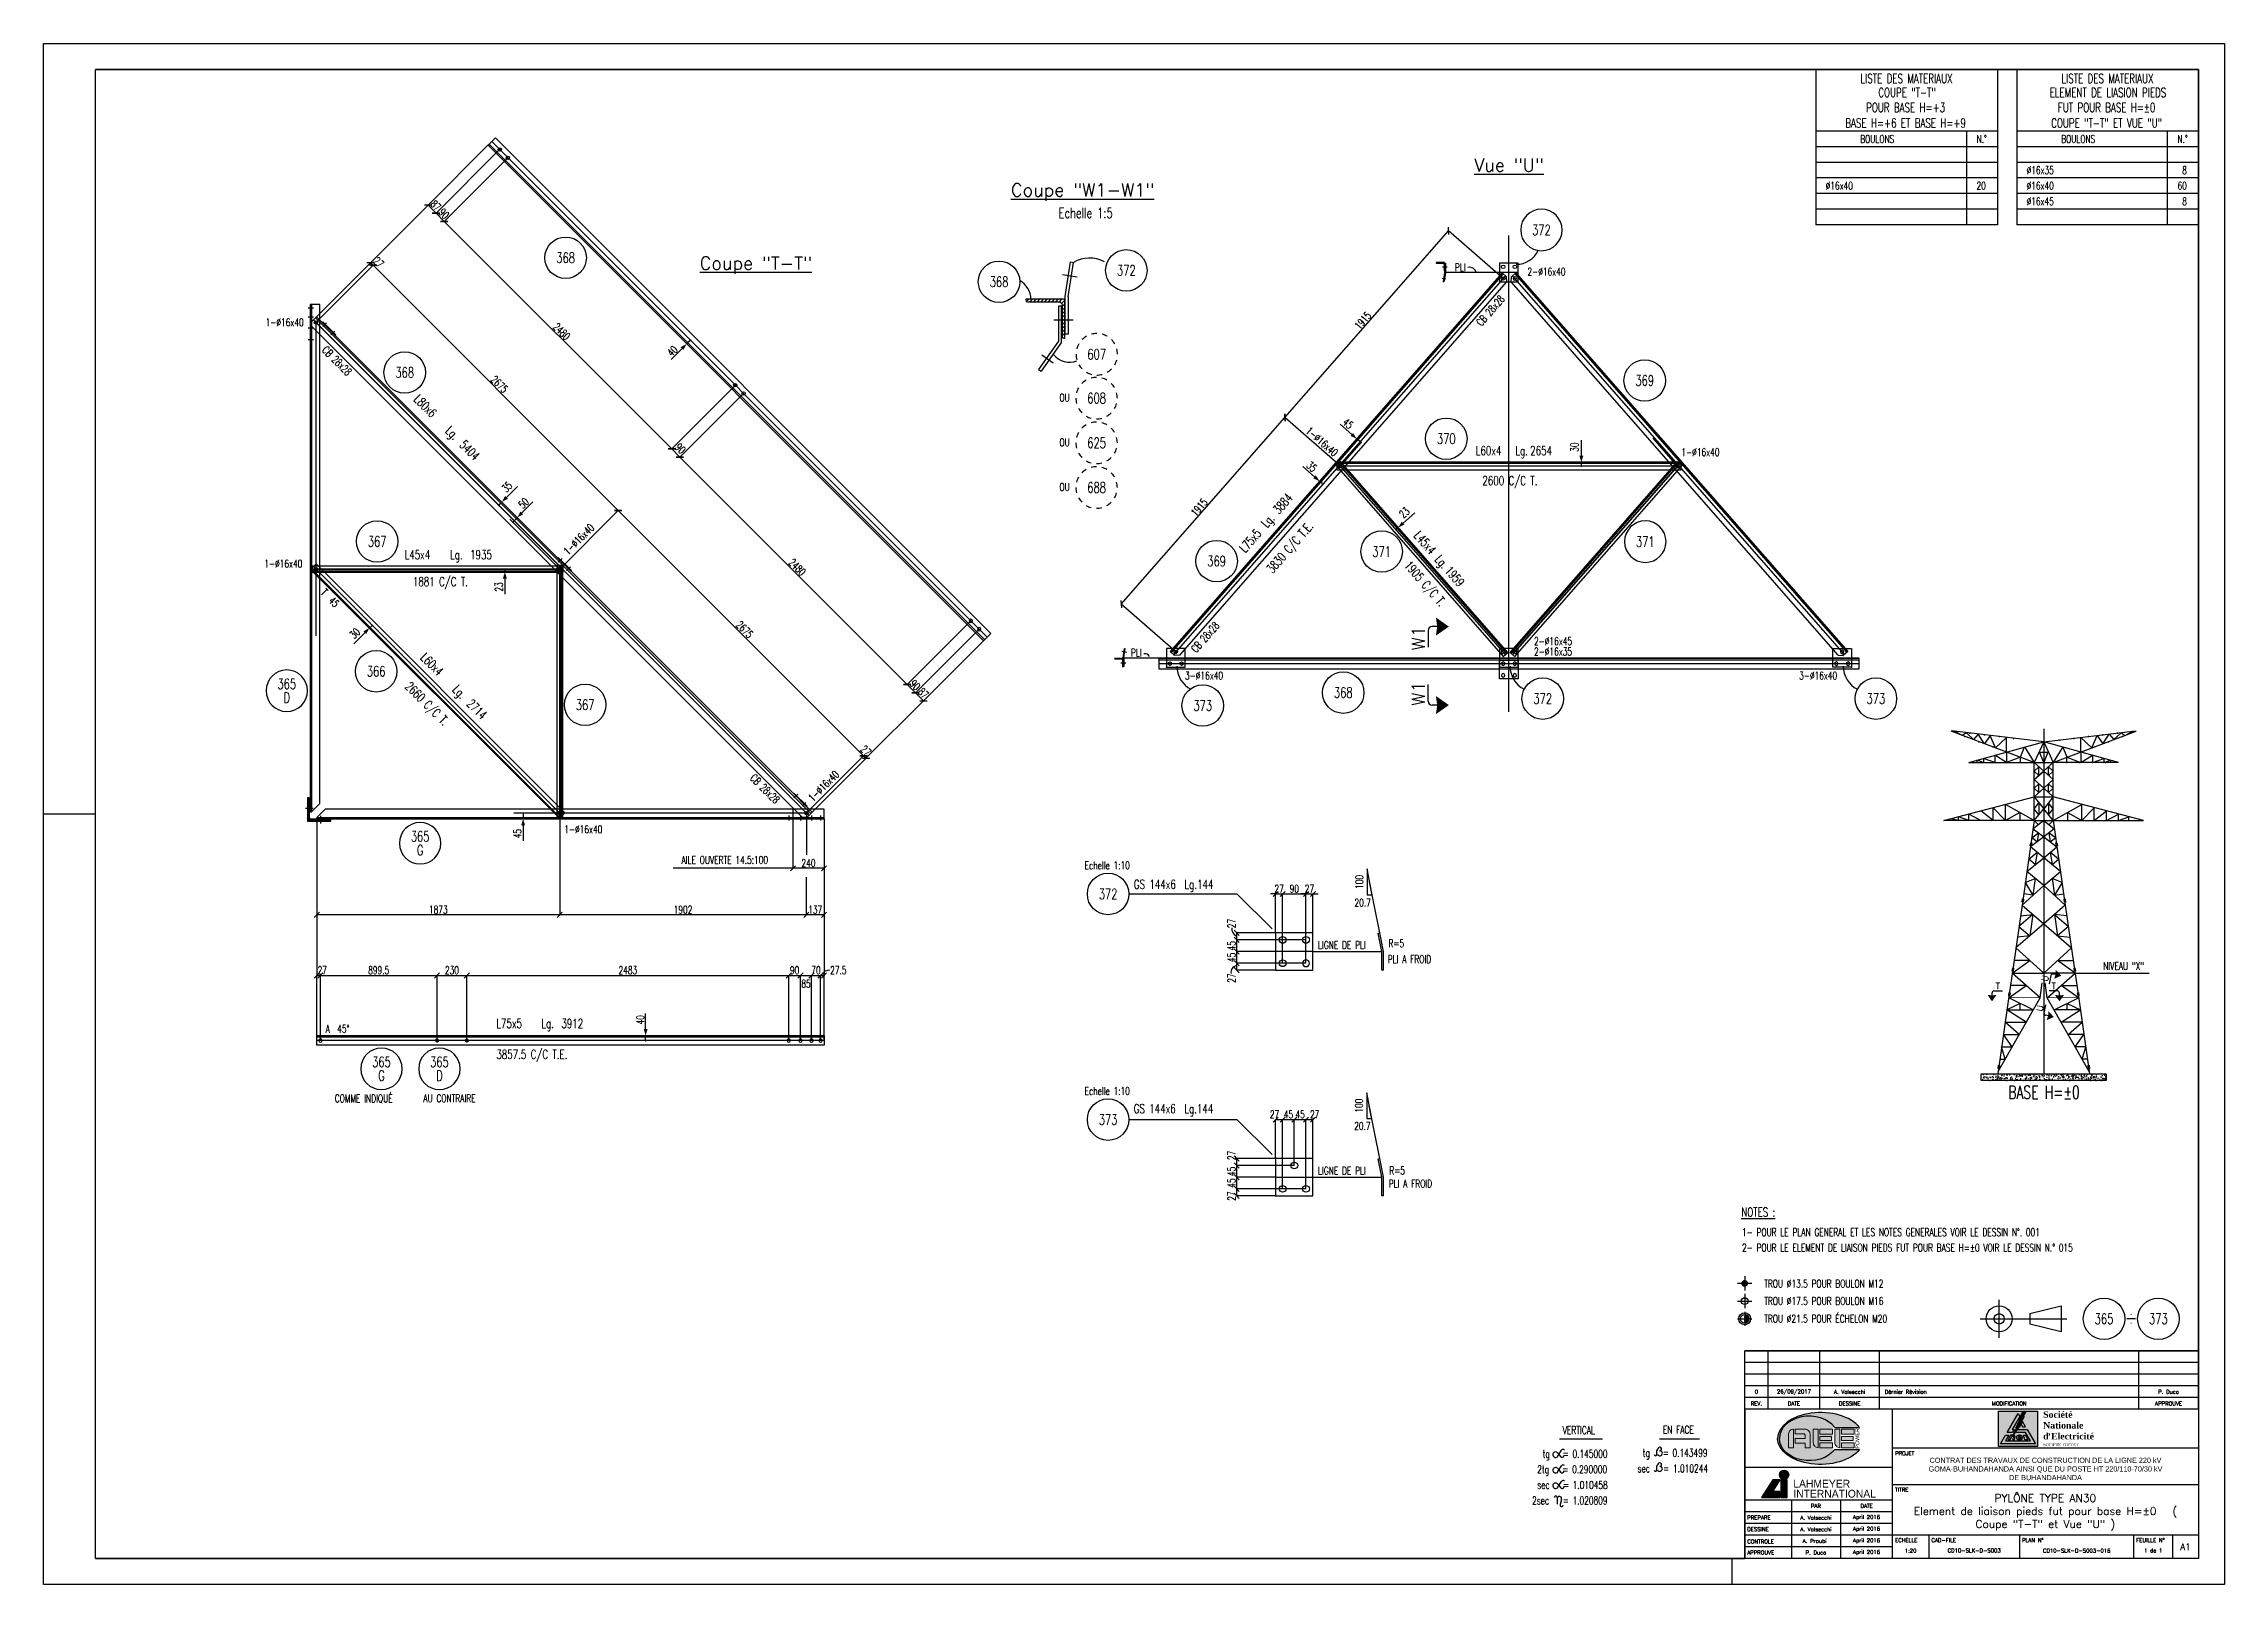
# Paper-space layout 'Layout1' of a CAD drawing. Extents: x 996 to 1837, y 52 to 646.
# The model-space entities are those that its viewports show. They can reach past a viewport. Long polylines and large blocks are cut down to what shows.
import ezdxf
from ezdxf.enums import TextEntityAlignment as Align

# ---------------------------------------------------------------- set-up
doc = ezdxf.new("R2010")
doc.units = 0
doc.header["$LTSCALE"] = 150
doc.header["$MEASUREMENT"] = 0
doc.linetypes.add('DASHDOT', pattern=[1, 0.5, -0.25, 0, -0.25])
doc.linetypes.add('DASHED', pattern=[0.75, 0.5, -0.25])
doc.layers.get('0').update_dxf_attribs({"linetype": 'CONTINUOUS'})
for name, color, linetype in [('ASSI', 6, 'CONTINUOUS'), ('BOLLINI_1', 7, 'CONTINUOUS'), ('BOLLINI_5', 7, 'CONTINUOUS'), ('FORI', 2, 'CONTINUOUS'), ('LINEA-MEDIA', 7, 'CONTINUOUS'), ('LINEA_ANG', 2, 'CONTINUOUS'), ('LINEE_PIASTRE', 2, 'CONTINUOUS'), ('LM', 7, 'CONTINUOUS'), ('LP', 3, 'CONTINUOUS'), ('LS', 7, 'CONTINUOUS'), ('LSP', 3, 'CONTINUOUS'), ('MZ', 6, 'DASHDOT'), ('NOTATION', 2, 'CONTINUOUS'), ('PIASTRE', 5, 'CONTINUOUS'), ('PIEGA', 6, 'CONTINUOUS'), ('PIEGA_F_1131_50', 2, 'CONTINUOUS'), ('QT_MAL', 7, 'CONTINUOUS'), ('QT_MPR', 7, 'CONTINUOUS'), ('SELLO', 7, 'CONTINUOUS'), ('SELLO-MODIFI', 7, 'CONTINUOUS'), ('SEZIONI', 6, 'CONTINUOUS'), ('TESTI_A_P', 7, 'CONTINUOUS'), ('TRAT-Y', 7, 'DASHED')]:
    doc.layers.add(name, color=color, linetype=linetype)
doc.styles.add('ARIAL', font='arial.ttf')
doc.styles.add('QUOTE', font='ROMANS8.SHX', dxfattribs={"width": 0.7})
doc.styles.add('RD', font='ROMAND8.SHX', dxfattribs={"width": 0.7})
doc.styles.add('ROMANS', font='romans.shx', dxfattribs={"height": 2.5})
doc.styles.add('RQL', font='ROMANS8.SHX', dxfattribs={"width": 0.7})
doc.styles.add('RS', font='ROMANS8.shx', dxfattribs={"width": 0.7})
doc.styles.get("Standard").update_dxf_attribs({"font": 'ROMANS8.SHX', "width": 0.7})
doc.styles.add('SWIS', font='swissl.ttf')
doc.styles.add('TIMES', font='times.ttf')
doc.styles.add('TIMESNEGRITA', font='')
doc.styles.get('TIMESNEGRITA').set_extended_font_data('Times New Roman', bold=True)
doc.dimstyles.new('FRECCE1', dxfattribs={"dimtxt": 60, "dimasz": 6.6667, "dimexe": 0, "dimexo": 0, "dimgap": 1, "dimtad": 1, "dimzin": 0, "dimdsep": 46, "dimtxsty": 'RS', "dimblk1": 'QUOTP', "dimblk2": 'QUOTF', "dimsah": 1, "dimcen": 0, "dimclrd": 2, "dimclre": 2, "dimclrt": 7, "dimadec": 0, "dimazin": 0, "dimtfac": 1, "dimtix": 1, "dimtmove": 2, "dimatfit": 3, "dimldrblk": 'QUOTP', "dimfxl": 1, "dimtolj": 1, "dimtzin": 0, "dimarcsym": 0})
doc.dimstyles.new('TRATTO', dxfattribs={"dimscale": 0, "dimtxt": 60, "dimasz": 40, "dimexe": 0, "dimexo": 0, "dimgap": 10, "dimtad": 1, "dimrnd": 0.5, "dimdsep": 46, "dimtxsty": 'RS', "dimblk1": 'OBLIQUE', "dimblk2": 'OBLIQUE', "dimsah": 1, "dimcen": 0.09, "dimclrd": 2, "dimclre": 2, "dimclrt": 7, "dimadec": 0, "dimazin": 0, "dimtfac": 1, "dimtix": 1, "dimtmove": 2, "dimatfit": 3, "dimfxl": 1, "dimtolj": 1, "dimtzin": 0, "dimarcsym": 0})

psp = doc.layouts.get("Layout1")

# ---------------------------------------------------------------- texts
at = {"layer": 'SELLO', "color": 2, "style": 'ROMANS'}
for s, height, p in [('REV.', 1.5, (1656.34, 121.48)), ('DATE', 1.5, (1670.84, 121.48)), ('DESSINE', 1.5, (1692.34, 121.48)), ('MODIFICATION', 1.5, (1753.84, 121.48)), ('APPROUVE', 1.5, (1815.34, 121.48)), ('A. Valsecchi', 1.5, (1679.34, 77.48)), ('PAR', 1.5, (1679.34, 81.98)), ('April 2016', 1.5, (1698.84, 77.48)), ('DATE', 1.5, (1698.84, 81.98)), ('A. Valsecchi', 1.5, (1679.34, 72.98)), ('A. Proubi ', 1.5, (1679.34, 68.48)), ('April 2016', 1.5, (1698.84, 72.98)), ('April 2016', 1.5, (1698.84, 68.48)), ('A1', 2.5, (1821.84, 66.23)), ('P. Duca', 1.5, (1679.34, 63.98)), ('April 2016', 1.5, (1698.84, 63.98))]:
    psp.add_text(s, height=height, dxfattribs=at).set_placement(p, align=Align.MIDDLE)
for s, p in [('PROJET', (1709.84, 102.23)), ('TITRE', (1709.84, 88.23)), ('PREPARE', (1652.84, 77.48)), ('CONTROLE', (1652.84, 68.23)), ('DESSINE', (1652.84, 72.98)), ('ECHELLE', (1709.84, 68.73)), ('CAD-FILE', (1723.84, 68.73)), ('PLAN N%%D', (1758.84, 68.73)), ('FEUILLE N%%D', (1802.84, 68.73)), ('APPROUVE', (1652.84, 63.98))]:
    psp.add_text(s, height=1.5, dxfattribs=at).set_placement(p, align=Align.MIDDLE_LEFT)
for s, p in [('1:20', (1715.84, 63.98)), ('CD10-SLK-D-S003', (1740.34, 64.05)), ('1 de 1', (1809.34, 64.05))]:
    psp.add_text(s, height=1.5, dxfattribs=at).set_placement(p, align=Align.CENTER)
at = {"layer": 'SELLO', "color": 3, "style": 'ROMANS'}
psp.add_text('CD10-SLK-D-S003-016', height=1.5, dxfattribs=at).set_placement((1779.84, 63.98), align=Align.CENTER)
at = {"layer": 'SELLO', "attachment_point": 5}
for s, insert, char_height, style in [('{\\C2;CONTRAT DES TRAVAUX DE CONSTRUCTION DE LA LIGNE 220 kV GOMA-BUHANDAHANDA AINSI QUE DU POSTE HT 220/110-70/30 kV\\PDE BUHANDAHANDA}', (1767.84, 96.23), 2, 'ARIAL'), ('{\\C4;PYLÔNE TYPE AN30\\P\\C3;Element de liaison pieds fut pour base H=±0   ( Coupe "T-T" et Vue "U" )}', (1767.84, 79.48), 3, 'ROMANS')]:
    psp.add_mtext_dynamic_manual_height_columns(s, width=118, gutter_width=12.5, heights=[0], dxfattribs=dict(at, insert=insert, char_height=char_height, style=style))
at = {"layer": 'SELLO-MODIFI', "color": 2, "style": 'ROMANS'}
for s, p in [('0', (1656.34, 125.98)), ('26/09/2017', (1670.84, 125.98)), ('A. Valsecchi', (1692.34, 125.98)), ('P. Duca', (1815.34, 125.98))]:
    psp.add_text(s, height=1.5, dxfattribs=at).set_placement(p, align=Align.MIDDLE)
psp.add_text('Dérnier Révision', height=1.5, dxfattribs=at).set_placement((1705.84, 125.98), align=Align.MIDDLE_LEFT)

msp = doc.modelspace()

# ---------------------------------------------------------------- texts
at = {"color": 7, "style": 'RS', "width": 0.7}
for s, p in [('LIGNE DE PLI', (171191.774, -129102.88)), ('NIVEAU "X"', (177248.04, -129264.34)), ('LIGNE DE PLI', (171191.774, -130842.439))]:
    msp.add_text(s, height=60, dxfattribs=at).set_placement(p)
at = {"layer": 'LINEA-MEDIA', "style": 'RS', "width": 0.7}
for s, p in [('VERTICAL', (173079.509, -132843.214)), ('EN FACE', (173851.086, -132840.384)), ('tg   = 0.145000', (172924.121, -133025.851)), ('tg   = 0.143499', (173696.422, -133018.608)), ('2tg   = 0.290000', (172882.649, -133145.852)), ('sec   = 1.010458', (172883.091, -133265.854)), ('sec   = 1.010244', (173656.595, -133138.609)), ('2sec   = 1.020809', (172843.027, -133385.855))]:
    msp.add_text(s, height=60.0007, dxfattribs=at).set_placement(p)
at = {"layer": 'LM', "style": 'RD', "width": 0.7}
for s, p in [('LISTE DES MATERIAUX', (175730.992, -122391.54)), ('LISTE DES MATERIAUX', (177280.992, -122391.54)), ('POUR BASE H=+3', (175724.137, -122615.002)), ('COUPE "T-T"', (175734.907, -122499.542)), ('ELEMENT DE LIASION PIEDS', (177284.907, -122499.542)), ('FUT POUR BASE H=%%P0', (177274.137, -122615.002)), ('BASE H=+6 ET BASE H=+9', (175724.137, -122734.985)), ('COUPE "T-T" ET VUE "U"', (177274.137, -122734.985))]:
    msp.add_text(s, height=69.993, dxfattribs=at).set_placement(p, align=Align.MIDDLE)
at = {"layer": 'LM', "linetype": 'ByBlock', "style": 'RS', "width": 0.7}
for s, p in [('OU', (169197.898, -124882.531)), ('OU', (169197.898, -125226.987)), ('OU', (169197.898, -125571.443)), ('TROU %%C13.5 POUR BOULON M12', (174632.962, -131713.785)), ('TROU %%C17.5 POUR BOULON M16', (174633.001, -131847.568)), ('TROU %%C21.5 POUR ÉCHELON M20', (174632.975, -131984.394))]:
    msp.add_text(s, height=60, dxfattribs=at).set_placement(p)
at = {"layer": 'LM', "color": 0, "style": 'RS', "width": 0.7}
for s, p in [('1- POUR LE PLAN GENERAL ET LES NOTES GENERALES VOIR LE DESSIN N%%D. 001', (174462.44, -131316.949)), ('2- POUR LE ELEMENT DE LIAISON PIEDS FUT POUR BASE H=%%P0 VOIR LE DESSIN N.° 015', (174462.44, -131436.949))]:
    msp.add_text(s, height=60, dxfattribs=at).set_placement(p)
at = {"layer": 'LM', "char_height": 59.9916, "style": 'RD'}
for s, insert, attachment_point in [('BOULONS', (175373.73, -122858.43), 4), ('N.°', (176349.695, -122858.43), 6), ('BOULONS', (176923.73, -122858.43), 4), ('N.°', (177899.695, -122858.43), 6)]:
    msp.add_mtext(s, dxfattribs=dict(at, insert=insert, attachment_point=attachment_point))
at = {"layer": 'LS', "color": 3, "style": 'RD'}
for s, height, p in [('%%UVue "U"', 100, (172664.782, -123058.984, -2509.509)), ('%%UCoupe "W1-W1"', 100, (169375.936, -123267.524, -3346.012)), ('%%UCoupe "T-T"', 100, (166855.872, -123831.838, -2509.509)), ('T', 50, (176435.067, -129388.884)), ('T', 50, (176865.933, -129388.884))]:
    msp.add_text(s, height=height, dxfattribs=at).set_placement(p, align=Align.MIDDLE)
at = {"layer": 'LS', "color": 7, "style": 'RS', "width": 0.7}
for s, height, p in [('∅16x35', 59.9916, (176657.067, -123128.376)), ('∅16x40', 59.9916, (175107.067, -123248.376)), ('∅16x40', 59.9916, (176657.067, -123248.376)), ('Echelle 1:5', 80, (169190.763, -123468.042)), ('∅16x45', 59.9916, (176657.067, -123368.359)), ('AILE OUVERTE 14.5:100 ', 60, (166282.291, -128446.519)), ('Echelle 1:10', 60, (169391.687, -128488.183)), ('Echelle 1:10', 60, (169391.687, -130227.742))]:
    msp.add_text(s, height=height, dxfattribs=at).set_placement(p)
for s, height, p in [('8', 59.992, (177893.406, -123128.376)), ('20', 59.9916, (176343.406, -123248.376)), ('60', 59.9916, (177893.406, -123248.376)), ('8', 59.992, (177893.406, -123368.359))]:
    msp.add_text(s, height=height, dxfattribs=at).set_placement(p, align=Align.RIGHT)
at = {"layer": 'LS', "color": 3, "style": 'RD'}
for s, height, rotation, p in [('W1', 100, 90, (171964.832, -126706.615)), ('W1', 100, 90, (171964.832, -127133.418)), ('U', 50, 78.6811612, (176800.036, -129329.824)), ('U', 50, 78.6811612, (176760.466, -129560.562))]:
    msp.add_text(s, height=height, rotation=rotation, dxfattribs=at).set_placement(p, align=Align.MIDDLE)
at = {"layer": 'LS', "color": 7, "style": 'RS', "width": 0.7}
for p in [(171510.181, -128586.479), (171507.27, -130311.484)]:
    msp.add_text('100', height=60, rotation=90, dxfattribs=at).set_placement(p, align=Align.MIDDLE)
for p in [(171536.158, -128746.479), (171534.273, -130467.929)]:
    msp.add_text('20.7', height=60, dxfattribs=at).set_placement(p, align=Align.MIDDLE)
at = {"layer": 'LS', "color": 7, "char_height": 60, "attachment_point": 5, "style": 'RS'}
for insert in [(172288.923, -123847.159), (169790.607, -126818.764)]:
    msp.add_mtext('\\A1;PLI', dxfattribs=dict(at, insert=insert))
at = {"layer": 'LS', "color": 3, "insert": (176791.197, -130207.707), "char_height": 100, "attachment_point": 5, "style": 'RD'}
msp.add_mtext('BASE H=%%P0', dxfattribs=at)
at = {"layer": 'NOTATION', "color": 0, "style": 'RS', "width": 0.7}
msp.add_text('%%uNOTES :', height=70, dxfattribs=at).set_placement((174456.284, -131167.147))
at = {"layer": 'TESTI_A_P', "style": 'RS', "width": 0.7}
for s, p in [('COMME INDIQUÉ', (163608.337, -130285.856)), ('AU CONTRAIRE', (164291.342, -130284.235))]:
    msp.add_text(s, height=60, dxfattribs=at).set_placement(p)

# ---------------------------------------------------------------- blocks, each defined once
blk = doc.blocks.new('LOGO SNEL')
at = {"layer": 'SELLO'}
h = blk.add_hatch(color=170, dxfattribs=at)
h.paths.add_polyline_path([(-3.08, 6.8), (-18.08, 6.8), (-18.08, -6.8), (-3.08, -6.8)])
h.paths.add_polyline_path([(-7.65, 0.74), (-8.92, 0.74), (-9.49, 1.73), (-8.86, 2.83)], flags=16)
h.paths.add_polyline_path([(-8.27, 4.7), (-10.07, 1.41), (-9.68, 1.41), (-10.97, -0.35), (-7.02, -0.35), (-3.86, -5.82), (-17.3, -5.82), (-15.41, -2.54), (-14.14, -2.54), (-15.41, -4.72), (-5.76, -4.72), (-7.65, -1.44), (-11.77, -1.44), (-12.42, -2.33), (-11.14, 0.17), (-11.49, 0.35), (-10.07, 3.14), (-10.42, 3.31), (-8.86, 6.38), (-7.61, 6.48), (-8.59, 4.7)], flags=16)
h.paths.add_polyline_path([(-9.95, 4.72), (-12.88, -0.35), (-12.1, -0.35), (-12.73, -1.44), (-14.78, -1.44), (-10.58, 5.82)], flags=16)
h.paths.add_polyline_path([(-7.7, -2.54), (-6.81, -4.26), (-7.9, -4.26), (-8.53, -2.54)], flags=16)
h.paths.add_polyline_path([(-9.03, -2.9), (-8.93, -3.09), (-8.86, -3.32), (-8.85, -3.52), (-10.41, -3.52), (-10.38, -3.67), (-10.3, -3.76), (-10.29, -3.77), (-10.2, -3.81), (-10.08, -3.83), (-9.99, -3.84), (-9.86, -3.83), (-9.77, -3.8), (-9.67, -3.74), (-9.65, -3.71), (-8.86, -3.71), (-8.93, -3.87), (-9.08, -4.03), (-9.28, -4.14), (-9.49, -4.2), (-9.66, -4.23), (-9.86, -4.25), (-10.11, -4.26), (-10.37, -4.23), (-10.59, -4.18), (-10.79, -4.09), (-10.93, -3.99), (-11.07, -3.83), (-11.15, -3.62), (-11.17, -3.41), (-11.16, -3.21), (-11.09, -3), (-10.99, -2.87), (-10.89, -2.77), (-10.75, -2.68), (-10.55, -2.6), (-10.31, -2.55), (-10.07, -2.54), (-9.82, -2.54), (-9.57, -2.58), (-9.36, -2.66), (-9.18, -2.76)], flags=16)
h.paths.add_polyline_path([(-9.62, -3.12), (-9.59, -3.23), (-10.45, -3.23), (-10.38, -3.1), (-10.27, -3), (-10.12, -2.96), (-9.95, -2.95), (-9.73, -2.99)], flags=0)
h.paths.add_polyline_path([(-12.73, -2.84), (-12.72, -2.84, -0.53324), (-12.35, -3.38), (-12.71, -4.26), (-11.93, -4.26), (-11.72, -3.03, 0.387199), (-12, -2.58, 0.188481), (-12.93, -2.68), (-12.87, -2.54), (-13.47, -2.54), (-14.36, -4.26), (-13.57, -4.26), (-13.09, -3.08, -0.304428)], flags=16)
h = blk.add_hatch(color=50, dxfattribs=at)
h.paths.add_polyline_path([(-14.78, -1.44), (-12.73, -1.44), (-12.1, -0.35), (-12.88, -0.35), (-9.95, 4.72), (-10.58, 5.82)])
h.paths.add_polyline_path([(-8.86, 2.83), (-9.49, 1.73), (-8.92, 0.74), (-7.65, 0.74)])
h.paths.add_polyline_path([(-10.97, -0.35), (-11.77, -1.44), (-7.65, -1.44), (-5.76, -4.72), (-15.41, -4.72), (-14.14, -2.54), (-15.41, -2.54), (-17.3, -5.82), (-3.86, -5.82), (-7.02, -0.35)])
h.paths.add_polyline_path([(-7.7, -2.54), (-8.53, -2.54), (-7.9, -4.26), (-6.81, -4.26)], flags=17)
h.paths.add_polyline_path([(-8.95, -3.05), (-9.01, -2.95), (-9.07, -2.87), (-9.15, -2.79), (-9.23, -2.73), (-9.31, -2.68), (-9.41, -2.64), (-9.52, -2.6), (-9.63, -2.57), (-9.76, -2.55), (-9.89, -2.54), (-10.03, -2.54), (-10.11, -2.54), (-10.24, -2.55), (-10.37, -2.56), (-10.49, -2.59), (-10.6, -2.62), (-10.7, -2.66), (-10.79, -2.71), (-10.87, -2.76), (-10.9, -2.79), (-10.99, -2.87), (-11.05, -2.95), (-11.11, -3.05), (-11.14, -3.16), (-11.17, -3.27), (-11.17, -3.4), (-11.17, -3.44), (-11.16, -3.56), (-11.13, -3.67), (-11.09, -3.78), (-11.03, -3.87), (-10.96, -3.96), (-10.87, -4.03), (-10.83, -4.06), (-10.74, -4.11), (-10.64, -4.16), (-10.54, -4.19), (-10.42, -4.22), (-10.3, -4.24), (-10.17, -4.25), (-10.03, -4.26), (-9.92, -4.25), (-9.78, -4.25), (-9.66, -4.23), (-9.54, -4.21), (-9.43, -4.19), (-9.33, -4.15), (-9.24, -4.12), (-9.14, -4.06), (-9.04, -3.99), (-8.97, -3.91), (-8.91, -3.81), (-8.86, -3.71), (-9.62, -3.71), (-9.8, -3.82), (-10.04, -3.84), (-10.27, -3.79), (-10.38, -3.67), (-10.41, -3.52), (-8.85, -3.52), (-8.86, -3.38), (-8.88, -3.26), (-8.91, -3.15)], flags=17)
h.paths.add_polyline_path([(-9.59, -3.23), (-10.45, -3.23), (-10.38, -3.1), (-10.27, -3), (-10.12, -2.96), (-9.95, -2.95), (-9.73, -2.99), (-9.62, -3.12)], flags=16)
h.paths.add_polyline_path([(-12.35, -3.38), (-12.71, -4.26), (-11.93, -4.26), (-11.72, -3.03, 0.387199), (-12, -2.58, 0.188481), (-12.93, -2.68), (-12.87, -2.54), (-13.47, -2.54), (-14.36, -4.26), (-13.57, -4.26), (-13.09, -3.08, -0.304428), (-12.73, -2.84), (-12.72, -2.84, -0.53324)], flags=17)
blk.add_hatch(color=10, dxfattribs=at).paths.add_polyline_path([(-11.14, 0.17), (-11.49, 0.35), (-10.07, 3.14), (-10.42, 3.31), (-8.86, 6.38), (-7.61, 6.48), (-8.59, 4.7), (-8.27, 4.7), (-10.07, 1.41), (-9.68, 1.41), (-12.42, -2.33)])
at = {"layer": 'SELLO', "color": 170}
blk.add_lwpolyline([(-18.08, 6.8), (-3.08, 6.8), (-3.08, -6.8), (-18.08, -6.8)], close=True, dxfattribs=at)
at = {"layer": 'SELLO', "color": 50}
for points in [[(-14.78, -1.44), (-10.58, 5.82), (-9.95, 4.72), (-12.88, -0.35), (-12.1, -0.35), (-12.73, -1.44)], [(-8.92, 0.74), (-7.65, 0.74), (-8.86, 2.83), (-9.49, 1.73)], [(-10.9, -2.79), (-10.99, -2.87), (-11.05, -2.95), (-11.11, -3.05), (-11.14, -3.16), (-11.17, -3.27), (-11.17, -3.4), (-11.17, -3.44), (-11.16, -3.56), (-11.13, -3.67), (-11.09, -3.78), (-11.03, -3.87), (-10.96, -3.96), (-10.87, -4.03), (-10.83, -4.06), (-10.74, -4.11), (-10.64, -4.16), (-10.54, -4.19), (-10.42, -4.22), (-10.3, -4.24), (-10.17, -4.25), (-10.03, -4.26), (-9.92, -4.25), (-9.78, -4.25), (-9.66, -4.23), (-9.54, -4.21), (-9.43, -4.19), (-9.33, -4.15), (-9.24, -4.12), (-9.14, -4.06), (-9.04, -3.99), (-8.97, -3.91), (-8.91, -3.81), (-8.86, -3.71), (-9.65, -3.71), (-9.67, -3.74), (-9.77, -3.8), (-9.86, -3.83), (-9.99, -3.84), (-10.08, -3.83), (-10.2, -3.81), (-10.29, -3.77), (-10.3, -3.76), (-10.38, -3.67), (-10.41, -3.52), (-8.85, -3.52), (-8.86, -3.38), (-8.88, -3.26), (-8.91, -3.15), (-8.95, -3.05), (-9.01, -2.95), (-9.07, -2.87), (-9.15, -2.79), (-9.23, -2.73), (-9.31, -2.68), (-9.41, -2.64), (-9.52, -2.6), (-9.63, -2.57), (-9.76, -2.55), (-9.89, -2.54), (-10.03, -2.54), (-10.11, -2.54), (-10.24, -2.55), (-10.37, -2.56), (-10.49, -2.59), (-10.6, -2.62), (-10.7, -2.66), (-10.79, -2.71), (-10.87, -2.76)], [(-9.99, -2.95), (-10.12, -2.96), (-10.23, -2.99), (-10.29, -3.02), (-10.38, -3.1), (-10.43, -3.2), (-10.44, -3.23), (-9.59, -3.23), (-9.62, -3.12), (-9.7, -3.03), (-9.71, -3.02), (-9.8, -2.97), (-9.92, -2.95)], [(-6.81, -4.26), (-7.9, -4.26), (-8.53, -2.54), (-7.7, -2.54)]]:
    blk.add_lwpolyline(points, close=True, dxfattribs=at)
at = {"layer": 'SELLO', "color": 10}
blk.add_lwpolyline([(-11.14, 0.17), (-11.49, 0.35), (-10.07, 3.14), (-10.42, 3.31), (-8.86, 6.38), (-7.61, 6.48), (-8.59, 4.7), (-8.27, 4.7), (-10.07, 1.41), (-9.68, 1.41), (-12.42, -2.33)], close=True, dxfattribs=at)
at = {"layer": 'SELLO', "color": 50}
blk.add_lwpolyline([(-10.97, -0.35), (-7.02, -0.35), (-3.86, -5.82), (-17.3, -5.82), (-15.41, -2.54), (-14.14, -2.54), (-15.41, -4.72), (-5.76, -4.72), (-7.65, -1.44), (-11.77, -1.44)], dxfattribs=at)
blk.add_lwpolyline([(-12.73, -2.84), (-12.72, -2.84, -0.53324), (-12.35, -3.38), (-12.71, -4.26), (-11.93, -4.26), (-11.72, -3.03, 0.387199), (-12, -2.58, 0.188481), (-12.93, -2.68), (-12.87, -2.54), (-13.47, -2.54), (-14.36, -4.26), (-13.57, -4.26), (-13.09, -3.08, -0.304428)], format="xyb", close=True, dxfattribs=at)
at = {"layer": 'SELLO'}
for s, height, style, p in [('SOCIETE  D ETAT', 1.0938, 'TIMES', (-0.9, -6.16)), (',', 2.5, 'TIMESNEGRITA', (1, -1.03)), (',', 1.09, 'TIMES', (7.74, -5.24))]:
    blk.add_text(s, height=height, dxfattribs=dict(at, style=style)).set_placement(p, align=Align.MIDDLE_LEFT)
at = {"layer": 'SELLO', "insert": (-0.9, 1.28), "char_height": 2.5, "width": 21.0938, "attachment_point": 4, "style": 'TIMESNEGRITA'}
blk.add_mtext('Société\\PNationale\\Pd Electricité', dxfattribs=at)
blk = doc.blocks.new('LOGO LAHMEYER')
at = {"layer": 'SELLO', "true_color": 0x231f20}
h = blk.add_hatch(color=250, dxfattribs=at)
h.dxf.hatch_style = 1
h.paths.add_polyline_path([(-14.55, -5.31), (-12.12, -5.31), (-12.12, 1.57), (-14.55, 1.57)])
h.paths.add_polyline_path([(-14.98, -5.31), (-14.98, -2.89), (-17.59, -2.89), (-14.81, 1.57), (-17.67, 1.57), (-21.98, -5.31)])
at = {"layer": 'SELLO', "true_color": 0xee1c25}
h = blk.add_hatch(color=240, dxfattribs=at)
h.dxf.hatch_style = 1
edge = h.paths.add_edge_path()
edge.add_arc((-13.33, 3.51), 1.8, 0, 360)
at = {"layer": 'SELLO', "color": 250, "true_color": 0x231f20}
for points in [[(-14.98, -5.31), (-14.98, -2.89), (-17.59, -2.89), (-14.81, 1.57), (-17.67, 1.57), (-21.98, -5.31)], [(-14.55, -5.31), (-12.12, -5.31), (-12.12, 1.57), (-14.55, 1.57)]]:
    blk.add_lwpolyline(points, close=True, dxfattribs=at)
at = {"layer": 'SELLO', "color": 240, "true_color": 0xee1c25}
blk.add_circle((-13.33, 3.51), 1.8, dxfattribs=at)
at = {"layer": 'SELLO', "color": 250, "true_color": 0x231f20, "style": 'ARIAL', "width": 0.95}
blk.add_text('LAHMEYER', height=3, dxfattribs=at).set_placement((-9.74, 1.57), align=Align.TOP_LEFT)
blk.add_text('INTERNATIONAL', height=3, dxfattribs=at).set_placement((-9.74, -6.2), align=Align.BOTTOM_LEFT)
blk = doc.blocks.new('LOGO AEE')
at = {"layer": 'SELLO', "true_color": 0x2e4894}
h = blk.add_hatch(color=167, dxfattribs=at)
h.dxf.hatch_style = 1
edge = h.paths.add_edge_path()
edge.add_ellipse((0.8, 0), major_axis=(-16.61, 0), ratio=0.602151, start_angle=205.37693, end_angle=360)
edge.add_ellipse((0.8, 0), major_axis=(-16.61, 0), ratio=0.602151, start_angle=0, end_angle=154.62307)
edge.add_line((15.81, -4.29), (6.23, -4.29))
edge.add_ellipse((-3.66, 0), major_axis=(-11.43, 0), ratio=0.75, start_angle=0, end_angle=150, ccw=False)
edge.add_ellipse((-3.66, 0), major_axis=(-11.43, 0), ratio=0.75, start_angle=210, end_angle=360, ccw=False)
edge.add_line((6.23, 4.29), (15.81, 4.29))
at = {"layer": 'SELLO', "lineweight": 0, "true_color": 0x615b56}
h = blk.add_hatch(color=251, dxfattribs=at)
h.dxf.hatch_style = 1
h.paths.add_polyline_path([(13.74, 3.57), (8.83, 3.57), (8.83, 1.68), (13.74, 1.68)])
h.paths.add_polyline_path([(8.18, 3.57), (6.3, 3.57), (6.3, -1.63), (6.32, -1.93), (6.41, -2.33), (6.59, -2.68), (6.85, -3.01), (7.04, -3.19), (7.39, -3.4), (7.77, -3.53), (8.18, -3.57)])
h.paths.add_polyline_path([(13.33, 0.77), (8.83, 0.77), (8.83, -0.76), (13.33, -0.76)])
h.paths.add_polyline_path([(13.74, -1.73), (8.83, -1.73), (8.83, -3.57), (13.74, -3.57)])
h.paths.add_polyline_path([(5.41, 3.57), (0.49, 3.57), (0.49, 1.68), (5.41, 1.68)])
h.paths.add_polyline_path([(-0.15, 3.57), (-2.03, 3.57), (-2.03, -1.63), (-2.01, -1.93), (-1.91, -2.33), (-1.74, -2.68), (-1.48, -3.01), (-1.29, -3.19), (-0.94, -3.4), (-0.56, -3.53), (-0.15, -3.57)])
h.paths.add_polyline_path([(5, 0.77), (0.49, 0.77), (0.49, -0.76), (5, -0.76)])
h.paths.add_polyline_path([(5.41, -1.73), (0.49, -1.73), (0.49, -3.57), (5.41, -3.57)])
h.paths.add_polyline_path([(-9.67, 3.57), (-9.93, 3.56), (-10.33, 3.47), (-10.69, 3.29), (-11.01, 3.04), (-11.17, 2.88), (-11.38, 2.54), (-11.51, 2.15), (-11.55, 1.73), (-11.55, -3.57), (-9.67, -3.57)])
h.paths.add_polyline_path([(-5.34, 3.57), (-9.04, 3.57), (-9.04, 1.73), (-5.77, 1.73), (-5.59, 1.73), (-5.26, 1.56), (-5.2, 1.45), (-5.13, 1.02), (-5.13, -0.02), (-9.04, -0.02), (-9.04, -1.84), (-5.13, -1.84), (-5.13, -3.57), (-3.3, -3.57), (-3.3, 1.73), (-3.31, 1.99), (-3.41, 2.38), (-3.61, 2.73), (-3.89, 3.04), (-4.15, 3.25), (-4.51, 3.43), (-4.91, 3.54)])
at = {"layer": 'SELLO', "color": 251, "lineweight": 0, "true_color": 0x615b56}
for points in [[(-9.67, 3.57), (-9.93, 3.56), (-10.33, 3.47), (-10.69, 3.29), (-11.01, 3.04), (-11.17, 2.88), (-11.38, 2.54), (-11.51, 2.15), (-11.55, 1.73), (-11.55, -3.57), (-9.67, -3.57)], [(-5.34, 3.57), (-9.04, 3.57), (-9.04, 1.73), (-5.77, 1.73), (-5.59, 1.73), (-5.26, 1.56), (-5.2, 1.45), (-5.13, 1.02), (-5.13, -0.02), (-9.04, -0.02), (-9.04, -1.84), (-5.13, -1.84), (-5.13, -3.57), (-3.3, -3.57), (-3.3, 1.73), (-3.31, 1.99), (-3.41, 2.38), (-3.61, 2.73), (-3.89, 3.04), (-4.15, 3.25), (-4.51, 3.43), (-4.91, 3.54)], [(-0.15, 3.57), (-2.03, 3.57), (-2.03, -1.63), (-2.01, -1.93), (-1.91, -2.33), (-1.74, -2.68), (-1.48, -3.01), (-1.29, -3.19), (-0.94, -3.4), (-0.56, -3.53), (-0.15, -3.57)], [(5.41, 3.57), (0.49, 3.57), (0.49, 1.68), (5.41, 1.68)], [(5, 0.77), (0.49, 0.77), (0.49, -0.76), (5, -0.76)], [(8.18, 3.57), (6.3, 3.57), (6.3, -1.63), (6.32, -1.93), (6.41, -2.33), (6.59, -2.68), (6.85, -3.01), (7.04, -3.19), (7.39, -3.4), (7.77, -3.53), (8.18, -3.57)], [(13.74, 3.57), (8.83, 3.57), (8.83, 1.68), (13.74, 1.68)], [(13.33, 0.77), (8.83, 0.77), (8.83, -0.76), (13.33, -0.76)], [(5.41, -1.73), (0.49, -1.73), (0.49, -3.57), (5.41, -3.57)], [(13.74, -1.73), (8.83, -1.73), (8.83, -3.57), (13.74, -3.57)]]:
    blk.add_lwpolyline(points, close=True, dxfattribs=at)
at = {"layer": 'SELLO', "color": 167, "true_color": 0x2e4894}
for points in [[(6.23, 4.29), (15.81, 4.29)], [(6.23, -4.29), (15.81, -4.29)]]:
    blk.add_lwpolyline(points, dxfattribs=at)
for centre, major_axis, ratio, start_param in [((0.8, 0), (-16.61, 0), 0.602151, 3.584504), ((-3.66, 0), (-11.43, 0), 0.75, 3.665191)]:
    blk.add_ellipse(centre, major_axis=major_axis, ratio=ratio, start_param=start_param, end_param=6.283185, dxfattribs=at)
at = {"layer": 'SELLO', "color": 167, "true_color": 0x2e4894, "extrusion": (0, 0, -1)}
for centre, major_axis, ratio, start_param in [((-3.66, 0), (-11.43, 0), 0.75, 3.665191), ((0.8, 0), (-16.61, 0), 0.602151, 3.584504)]:
    blk.add_ellipse(centre, major_axis=major_axis, ratio=ratio, start_param=start_param, end_param=6.283185, dxfattribs=at)
at = {"layer": 'SELLO', "color": 13, "true_color": 0xd3505e, "style": 'SWIS'}
blk.add_text('POWER', height=1.5, rotation=90, dxfattribs=at).set_placement((14.91, 0), align=Align.MIDDLE)
blk = doc.blocks.new('xxx')
blk.add_circle((0, 0), 8)
at = {"color": 3, "style": 'RQL', "width": 0.7}
blk.add_attdef('POS', text='', height=4, dxfattribs=at).set_placement((0, 0), align=Align.MIDDLE)
at = {"style": 'RQL', "width": 0.7, "flags": 1}
for tag, p in [('TIPO', (-0.39, -8.66)), ('POS1', (-0.39, -5.42))]:
    blk.add_attdef(tag, p, '', height=2, dxfattribs=at)
blk = doc.blocks.new('12')
at = {"color": 0}
for p, q in [((-1, 0.06), (-0.06, 1)), ((-1, 0.01), (-0.01, 1)), ((-1, -0.03), (0.03, 1)), ((-1, -0.07), (0.07, 1)), ((0.09, -1), (-1, 0.09)), ((0.05, -1), (-1, 0.05)), ((0, -1), (-1, 0)), ((-0.99, 0.16), (-0.16, 0.99)), ((-0.99, 0.11), (-0.11, 0.99)), ((-0.99, -0.11), (0.11, 0.99)), ((-0.99, -0.15), (0.15, 0.99)), ((0.17, -0.99), (-0.99, 0.17)), ((0.13, -0.99), (-0.99, 0.13)), ((-0.98, 0.22), (-0.22, 0.98)), ((-0.98, -0.19), (0.19, 0.98)), ((0.21, -0.98), (-0.98, 0.21)), ((-0.97, -0.23), (0.23, 0.97)), ((0.24, -0.97), (-0.97, 0.24)), ((-0.96, 0.28), (-0.28, 0.96)), ((-0.96, -0.27), (0.27, 0.96)), ((0.28, -0.96), (-0.96, 0.28)), ((-0.95, -0.3), (0.3, 0.95)), ((0.31, -0.95), (-0.95, 0.31)), ((-0.94, 0.34), (-0.34, 0.94)), ((-0.94, -0.33), (0.33, 0.94)), ((0.35, -0.94), (-0.94, 0.35)), ((-0.93, -0.37), (0.37, 0.93)), ((0.38, -0.93), (-0.93, 0.38)), ((-0.92, -0.4), (0.4, 0.92)), ((-0.91, 0.42), (-0.42, 0.91)), ((0.41, -0.91), (-0.91, 0.41)), ((-0.9, -0.43), (0.43, 0.9)), ((0.44, -0.9), (-0.9, 0.44)), ((-0.89, -0.46), (0.46, 0.89)), ((0.47, -0.88), (-0.88, 0.47)), ((-0.87, -0.49), (0.49, 0.87)), ((0.5, -0.87), (-0.87, 0.5)), ((-0.86, 0.52), (-0.52, 0.86)), ((-0.86, -0.52), (0.52, 0.86)), ((0.53, -0.85), (-0.85, 0.53)), ((-0.84, -0.54), (0.54, 0.84)), ((0.55, -0.83), (-0.83, 0.55)), ((-0.82, -0.57), (0.57, 0.82)), ((0.58, -0.81), (-0.81, 0.58)), ((-0.8, -0.6), (0.6, 0.8)), ((0.61, -0.79), (-0.79, 0.61)), ((-0.78, -0.62), (0.62, 0.78)), ((0.63, -0.78), (-0.78, 0.63)), ((-0.76, -0.65), (0.65, 0.76)), ((0.66, -0.75), (-0.75, 0.66)), ((-0.74, -0.67), (0.67, 0.74)), ((0.68, -0.73), (-0.73, 0.68)), ((-0.72, -0.69), (0.69, 0.72)), ((0.7, -0.71), (-0.71, 0.7)), ((-0.7, -0.72), (0.72, 0.7)), ((0.73, -0.69), (-0.69, 0.73)), ((0.75, -0.67), (-0.67, 0.75)), ((-0.67, -0.74), (0.74, 0.67)), ((-0.65, -0.76), (0.76, 0.65)), ((0.77, -0.64), (-0.64, 0.77)), ((-0.63, -0.78), (0.78, 0.63)), ((0.79, -0.62), (-0.62, 0.79)), ((-0.6, -0.8), (0.8, 0.6)), ((0.81, -0.59), (-0.59, 0.81)), ((-0.57, -0.82), (0.82, 0.57)), ((0.83, -0.56), (-0.56, 0.83)), ((-0.55, -0.84), (0.84, 0.55)), ((0.84, -0.54), (-0.54, 0.84)), ((-0.52, -0.85), (0.85, 0.52)), ((0.86, -0.51), (-0.51, 0.86)), ((-0.49, -0.87), (0.87, 0.49)), ((0.88, -0.48), (-0.48, 0.88)), ((-0.46, -0.89), (0.89, 0.46)), ((0.89, -0.45), (-0.45, 0.89)), ((-0.43, -0.9), (0.9, 0.43)), ((0.91, -0.42), (-0.42, 0.91)), ((-0.4, -0.92), (0.92, 0.4)), ((0.92, -0.39), (-0.39, 0.92)), ((-0.37, -0.93), (0.93, 0.37)), ((0.93, -0.36), (-0.36, 0.93)), ((-0.34, -0.94), (0.94, 0.34)), ((0.95, -0.33), (-0.33, 0.95)), ((-0.3, -0.95), (0.95, 0.3)), ((0.96, -0.29), (-0.29, 0.96)), ((-0.27, -0.96), (0.96, 0.27)), ((0.97, -0.26), (-0.26, 0.97)), ((-0.23, -0.97), (0.97, 0.23)), ((0.98, -0.22), (-0.22, 0.98)), ((-0.2, -0.98), (0.98, 0.2)), ((0.98, -0.18), (-0.18, 0.98)), ((-0.16, -0.99), (0.99, 0.16)), ((0.99, -0.14), (-0.14, 0.99)), ((-0.12, -0.99), (0.99, 0.12)), ((0.99, -0.1), (-0.1, 0.99)), ((-0.08, -1), (1, 0.08)), ((1, -0.06), (-0.06, 1)), ((-0.04, -1), (1, 0.04)), ((1, -0.02), (-0.02, 1)), ((1, 0.02), (0.02, 1)), ((1, 0.07), (0.07, 1)), ((0.99, 0.12), (0.12, 0.99)), ((0.98, 0.17), (0.17, 0.98)), ((0.97, 0.23), (0.23, 0.97)), ((0.96, 0.29), (0.29, 0.96)), ((0.93, 0.36), (0.36, 0.93)), ((0.9, 0.44), (0.44, 0.9)), ((0.84, 0.55), (0.55, 0.84)), ((-0.04, -1), (-1, -0.04)), ((-0.09, -1), (-1, -0.09)), ((-0.14, -0.99), (-0.99, -0.14)), ((-0.2, -0.98), (-0.98, -0.2)), ((-0.25, -0.97), (-0.97, -0.25)), ((-0.32, -0.95), (-0.95, -0.32)), ((-0.39, -0.92), (-0.92, -0.39)), ((-0.48, -0.88), (-0.88, -0.48)), ((-0.6, -0.8), (-0.8, -0.6)), ((0.01, -1), (1, -0.01)), ((0.05, -1), (1, -0.05)), ((0.1, -0.99), (0.99, -0.1)), ((0.15, -0.99), (0.99, -0.15)), ((0.21, -0.98), (0.98, -0.21)), ((0.27, -0.96), (0.96, -0.27)), ((0.33, -0.94), (0.94, -0.33)), ((0.41, -0.91), (0.91, -0.41)), ((0.5, -0.87), (0.87, -0.5)), ((0.66, -0.75), (0.75, -0.66))]:
    blk.add_line(p, q, dxfattribs=at)
blk.add_circle((0, 0), 1)
blk = doc.blocks.new('16')
blk.add_circle((0, 0), 1)
blk = doc.blocks.new('20')
at = {"color": 0}
for p, q in [((0, 0.98), (0.02, 1)), ((0, 0.94), (0.06, 1)), ((1, -0.01), (0, 0.99)), ((0, 0.89), (0.1, 0.99)), ((0, 0.85), (0.14, 0.99)), ((0, 0.8), (0.18, 0.98)), ((0, 0.76), (0.22, 0.98)), ((0, 0.71), (0.25, 0.97)), ((0, 0.67), (0.29, 0.96)), ((1, -0.05), (0, 0.95)), ((0, 0.62), (0.32, 0.95)), ((0, 0.58), (0.36, 0.93)), ((0, 0.53), (0.39, 0.92)), ((0, 0.49), (0.42, 0.91)), ((1, -0.09), (0, 0.9)), ((0, 0.44), (0.45, 0.89)), ((0, 0.4), (0.48, 0.88)), ((0.99, -0.13), (0, 0.86)), ((0, 0.35), (0.51, 0.86)), ((0, 0.31), (0.54, 0.84)), ((0, 0.26), (0.56, 0.83)), ((0.99, -0.17), (0, 0.81)), ((0, 0.22), (0.59, 0.81)), ((0, 0.17), (0.61, 0.79)), ((0.98, -0.21), (0, 0.77)), ((0, 0.13), (0.64, 0.77)), ((0, 0.08), (0.66, 0.75)), ((0, 0.04), (0.69, 0.73)), ((0.97, -0.25), (0, 0.72)), ((0, -0.01), (0.71, 0.7)), ((0.96, -0.28), (0, 0.68)), ((0, -0.05), (0.73, 0.68)), ((0, -0.1), (0.75, 0.66)), ((0.95, -0.32), (0, 0.63)), ((0, -0.14), (0.77, 0.63)), ((0, -0.19), (0.79, 0.61)), ((0.94, -0.35), (0, 0.59)), ((0, -0.23), (0.81, 0.58)), ((0, -0.28), (0.83, 0.56)), ((0.92, -0.38), (0, 0.54)), ((0, -0.32), (0.85, 0.53)), ((0.91, -0.41), (0, 0.5)), ((0, -0.36), (0.87, 0.5)), ((0, -0.41), (0.88, 0.47)), ((0.9, -0.44), (0, 0.45)), ((0, -0.45), (0.9, 0.44)), ((0.88, -0.47), (0, 0.41)), ((0, -0.5), (0.91, 0.41)), ((0, -0.54), (0.92, 0.38)), ((0.87, -0.5), (0, 0.36)), ((0, -0.59), (0.94, 0.35)), ((0.85, -0.53), (0, 0.32)), ((0, -0.63), (0.95, 0.31)), ((0, -0.68), (0.96, 0.28)), ((0.83, -0.56), (0, 0.27)), ((0, -0.72), (0.97, 0.25)), ((0.81, -0.58), (0, 0.23)), ((0, -0.77), (0.98, 0.21)), ((0.79, -0.61), (0, 0.18)), ((0, -0.81), (0.99, 0.17)), ((0.77, -0.63), (0, 0.14)), ((0, -0.86), (0.99, 0.13)), ((0.75, -0.66), (0, 0.09)), ((0, -0.9), (1, 0.09)), ((0.73, -0.68), (0, 0.05)), ((0, -0.95), (1, 0.05)), ((0.71, -0.7), (0, 0.01)), ((0, -0.99), (1, 0.01)), ((1, 0.04), (0.04, 1)), ((1, 0.09), (0.09, 1)), ((0.99, 0.14), (0.14, 0.99)), ((0.98, 0.19), (0.19, 0.98)), ((0.97, 0.25), (0.25, 0.97)), ((0.95, 0.31), (0.31, 0.95)), ((0.92, 0.38), (0.38, 0.92)), ((0.88, 0.47), (0.47, 0.88)), ((0.81, 0.59), (0.59, 0.81)), ((0.69, -0.73), (0, -0.04)), ((0.66, -0.75), (0, -0.08)), ((0.64, -0.77), (0, -0.13)), ((0.61, -0.79), (0, -0.17)), ((0.59, -0.81), (0, -0.22)), ((0.56, -0.83), (0, -0.26)), ((0.54, -0.84), (0, -0.31)), ((0.51, -0.86), (0, -0.35)), ((0.48, -0.88), (0, -0.4)), ((0.45, -0.89), (0, -0.44)), ((0.42, -0.91), (0, -0.49)), ((0.39, -0.92), (0, -0.53)), ((0.36, -0.93), (0, -0.58)), ((0.32, -0.95), (0, -0.62)), ((0.29, -0.96), (0, -0.67)), ((0.25, -0.97), (0, -0.71)), ((0.22, -0.98), (0, -0.76)), ((0.18, -0.98), (0, -0.8)), ((0.14, -0.99), (0, -0.85)), ((0.1, -0.99), (0, -0.89)), ((0.04, -1), (1, -0.04)), ((0.09, -1), (1, -0.09)), ((0.14, -0.99), (0.99, -0.14)), ((0.19, -0.98), (0.98, -0.19)), ((0.25, -0.97), (0.97, -0.25)), ((0.31, -0.95), (0.95, -0.31)), ((0.38, -0.92), (0.92, -0.38)), ((0.47, -0.88), (0.88, -0.47)), ((0.59, -0.81), (0.81, -0.59))]:
    blk.add_line(p, q, dxfattribs=at)
blk.add_line((0, 1), (0, -1))
blk.add_circle((0, 0), 1)
blk = doc.blocks.new('ASSE98')
blk.add_line((0, 0), (1, 0))
at = {"color": 7, "style": 'QUOTE', "width": 0.5, "flags": 1}
for tag, p in [('TI', (1.3831, 6.8273)), ('DI_S', (1.3831, 6.4218)), ('D_S', (1.3831, 6.0209)), ('E_S', (1.3831, 5.6806)), ('NFORI', (1.3645, 5.2979)), ('ALAR', (1.3635, 4.9325)), ('FAM', (1.3775, 4.5465)), ('ALA', (1.3831, 4.1926)), ('DISP2', (1.3831, 3.8497)), ('DISP1', (1.3831, 3.5069)), ('PINZAF', (1.3831, 3.164)), ('PINZAI', (1.3831, 2.8211)), ('TRP', (1.3831, 2.4783)), ('NP', (1.3831, 2.1354)), ('SV', (1.3831, 1.7926)), ('PESO', (1.3831, 1.4497)), ('QUA', (1.3831, 1.1069)), ('LUN', (1.3831, 0.764)), ('PROF', (1.3831, 0.4211)), ('POS', (1.3831, 0.0783))]:
    blk.add_attdef(tag, p, '', height=0.2, dxfattribs=at)
at = {"color": 7, "flags": 1}
for tag, p in [('LAV1', (3.0743, 6.8285)), ('LAV2', (3.0743, 6.4951)), ('LAV3', (3.0743, 6.1618)), ('LAV4', (3.0743, 5.8285)), ('LAV5', (3.0743, 5.4951)), ('LAV6', (3.0743, 5.1618)), ('LAV7', (3.0743, 4.8285)), ('LAV8', (3.0743, 4.4951)), ('LAV9', (3.0743, 4.1618)), ('LAV10', (3.0743, 3.8285))]:
    blk.add_attdef(tag, p, '', height=0.2, dxfattribs=at)
blk = doc.blocks.new('QUOTP')
at = {"layer": 'ASSI', "color": 2, "const_width": 1.07}
blk.add_lwpolyline([(-0.5, 0, 1), (0.5, 0, 1)], format="xyb", close=True, dxfattribs=at)
blk = doc.blocks.new('QUOTF')
at = {"layer": 'LS', "color": 2}
blk.add_line((7.5, 0), (25.5, 0), dxfattribs=at)
blk.add_solid([(7.5, 2.25), (0, 0), (7.5, -2.25)], dxfattribs=at)
blk = doc.blocks.new('*D54')
at = {"layer": 'QT_MAL', "color": 2, "lineweight": -2, "transparency": 16777216}
blk.add_line((164986, -125807), (165012, -125781), dxfattribs=at)
at = {"layer": 'QT_MAL', "color": 2, "lineweight": -2, "transparency": 16777216, "xscale": 6.6667, "yscale": 6.6667, "zscale": 6.6667}
for name, p, rotation in [('QUOTP', (164981, -125812), 225), ('QUOTF', (165016, -125776), 44.99999999999995)]:
    blk.add_blockref(name, p, dxfattribs=dict(at, rotation=rotation))
at = {"layer": 'QT_MAL', "color": 7, "transparency": 16777216, "insert": (165065, -125666), "char_height": 60, "attachment_point": 5, "rotation": 45, "style": 'RS'}
blk.add_mtext('\\A1;50', dxfattribs=at)
blk = doc.blocks.new('*D55')
at = {"layer": 'QT_MAL', "color": 2, "lineweight": -2, "transparency": 16777216}
blk.add_line((164877, -125677), (164892, -125662), dxfattribs=at)
at = {"layer": 'QT_MAL', "color": 2, "lineweight": -2, "transparency": 16777216, "xscale": 6.6667, "yscale": 6.6667, "zscale": 6.6667}
for name, p, rotation in [('QUOTF', (164897, -125657), 44.99999999999995), ('QUOTP', (164872, -125682), 225)]:
    blk.add_blockref(name, p, dxfattribs=dict(at, rotation=rotation))
at = {"layer": 'QT_MAL', "color": 7, "transparency": 16777216, "insert": (164937, -125541), "char_height": 60, "attachment_point": 5, "rotation": 45, "style": 'RS'}
blk.add_mtext('\\A1;35', dxfattribs=at)
blk = doc.blocks.new('_OBLIQUE')
at = {"color": 0, "linetype": 'ByBlock'}
blk.add_line((-0.5, -0.5), (0.5, 0.5), dxfattribs=at)
blk = doc.blocks.new('*D14')
at = {"layer": 'QT_MPR', "color": 2, "lineweight": -2, "transparency": 16777216}
for p, q in [((165343, -128055), (165343, -128840)), ((167245, -128549), (167245, -128840)), ((167245, -128840), (165343, -128840))]:
    blk.add_line(p, q, dxfattribs=at)
at = {"layer": 'QT_MPR', "color": 2, "lineweight": -2, "transparency": 16777216, "xscale": 40, "yscale": 40, "zscale": 40, "rotation": 180}
blk.add_blockref('_OBLIQUE', (165343, -128840), dxfattribs=at)
at = {"layer": 'QT_MPR', "color": 2, "lineweight": -2, "transparency": 16777216, "xscale": 40, "yscale": 40, "zscale": 40}
blk.add_blockref('_OBLIQUE', (167245, -128840), dxfattribs=at)
at = {"layer": 'QT_MPR', "color": 7, "transparency": 16777216, "insert": (166294, -128800), "char_height": 60, "attachment_point": 5, "style": 'RS'}
blk.add_mtext('\\A1;1902', dxfattribs=at)
blk = doc.blocks.new('*D15')
at = {"layer": 'QT_MPR', "color": 2, "lineweight": -2, "transparency": 16777216}
for p, q in [((167382, -128100), (167382, -128840)), ((167245, -128549), (167245, -128840)), ((167382, -128840), (167245, -128840))]:
    blk.add_line(p, q, dxfattribs=at)
at = {"layer": 'QT_MPR', "color": 2, "lineweight": -2, "transparency": 16777216, "xscale": 40, "yscale": 40, "zscale": 40, "rotation": 180}
blk.add_blockref('_OBLIQUE', (167245, -128840), dxfattribs=at)
at = {"layer": 'QT_MPR', "color": 2, "lineweight": -2, "transparency": 16777216, "xscale": 40, "yscale": 40, "zscale": 40}
blk.add_blockref('_OBLIQUE', (167382, -128840), dxfattribs=at)
at = {"layer": 'QT_MPR', "color": 7, "transparency": 16777216, "insert": (167314, -128800), "char_height": 60, "attachment_point": 5, "style": 'RS'}
blk.add_mtext('\\A1;137', dxfattribs=at)
blk = doc.blocks.new('*D16')
at = {"layer": 'QT_MPR', "color": 2, "lineweight": -2, "transparency": 16777216}
for p, q in [((163470, -128100), (163470, -128840)), ((165343, -128055), (165343, -128840)), ((165343, -128840), (163470, -128840))]:
    blk.add_line(p, q, dxfattribs=at)
at = {"layer": 'QT_MPR', "color": 2, "lineweight": -2, "transparency": 16777216, "xscale": 40, "yscale": 40, "zscale": 40, "rotation": 180}
blk.add_blockref('_OBLIQUE', (163470, -128840), dxfattribs=at)
at = {"layer": 'QT_MPR', "color": 2, "lineweight": -2, "transparency": 16777216, "xscale": 40, "yscale": 40, "zscale": 40}
blk.add_blockref('_OBLIQUE', (165343, -128840), dxfattribs=at)
at = {"layer": 'QT_MPR', "color": 7, "transparency": 16777216, "insert": (164407, -128800), "char_height": 60, "attachment_point": 5, "style": 'RS'}
blk.add_mtext('\\A1;1873', dxfattribs=at)
blk = doc.blocks.new('*D56')
at = {"layer": 'QT_MAL', "color": 2, "lineweight": -2, "transparency": 16777216}
blk.add_line((166006, -129803), (166006, -129776), dxfattribs=at)
at = {"layer": 'QT_MAL', "color": 2, "lineweight": -2, "transparency": 16777216, "xscale": 6.6667, "yscale": 6.6667, "zscale": 6.6667}
for name, p, rotation in [('QUOTF', (166006, -129770), 90), ('QUOTP', (166006, -129810), 270)]:
    blk.add_blockref(name, p, dxfattribs=dict(at, rotation=rotation))
at = {"layer": 'QT_MAL', "color": 7, "transparency": 16777216, "insert": (165965, -129649), "char_height": 60, "attachment_point": 5, "rotation": 90, "style": 'RS'}
blk.add_mtext('\\A1;40', dxfattribs=at)
blk = doc.blocks.new('*D57')
at = {"layer": 'QT_MAL', "color": 2, "lineweight": -2, "transparency": 16777216}
blk.add_line((165061, -128062), (165061, -128093), dxfattribs=at)
at = {"layer": 'QT_MAL', "color": 2, "lineweight": -2, "transparency": 16777216, "xscale": 6.6667, "yscale": 6.6667, "zscale": 6.6667}
for name, p, rotation in [('QUOTF', (165061, -128100), 270), ('QUOTP', (165061, -128055), 90)]:
    blk.add_blockref(name, p, dxfattribs=dict(at, rotation=rotation))
at = {"layer": 'QT_MAL', "color": 7, "transparency": 16777216, "insert": (165017, -128214), "char_height": 60, "attachment_point": 5, "rotation": 90, "style": 'RS'}
blk.add_mtext('\\A1;45', dxfattribs=at)
blk = doc.blocks.new('*D17')
at = {"layer": 'LS', "color": 2, "lineweight": -2, "transparency": 16777216}
for p, q in [((167142, -128025), (167142, -128481)), ((167382, -128100), (167382, -128481)), ((167382, -128481), (167142, -128481))]:
    blk.add_line(p, q, dxfattribs=at)
at = {"layer": 'LS', "color": 2, "lineweight": -2, "transparency": 16777216, "xscale": 40, "yscale": 40, "zscale": 40, "rotation": 180}
blk.add_blockref('_OBLIQUE', (167142, -128481), dxfattribs=at)
at = {"layer": 'LS', "color": 2, "lineweight": -2, "transparency": 16777216, "xscale": 40, "yscale": 40, "zscale": 40}
blk.add_blockref('_OBLIQUE', (167382, -128481), dxfattribs=at)
at = {"layer": 'LS', "color": 7, "transparency": 16777216, "insert": (167262, -128441), "char_height": 60, "attachment_point": 5, "style": 'RS'}
blk.add_mtext('\\A1;240', dxfattribs=at)
blk = doc.blocks.new('*D58')
at = {"layer": 'QT_MAL', "color": 2, "lineweight": -2, "transparency": 16777216}
blk.add_line((164920, -126181), (164920, -126190), dxfattribs=at)
at = {"layer": 'QT_MAL', "color": 2, "lineweight": -2, "transparency": 16777216, "xscale": 6.6667, "yscale": 6.6667, "zscale": 6.6667}
for name, p, rotation in [('QUOTF', (164920, -126197), 270), ('QUOTP', (164920, -126174), 90)]:
    blk.add_blockref(name, p, dxfattribs=dict(at, rotation=rotation))
at = {"layer": 'QT_MAL', "color": 7, "transparency": 16777216, "insert": (164874, -126312), "char_height": 60, "attachment_point": 5, "rotation": 90, "style": 'RS'}
blk.add_mtext('\\A1;23', dxfattribs=at)
blk = doc.blocks.new('*D18')
at = {"layer": 'QT_MPR', "color": 2, "lineweight": -2, "transparency": 16777216}
for p, q in [((163463, -124272), (163904, -123831)), ((163904, -123831), (165795, -125723)), ((165343, -126174), (165795, -125723))]:
    blk.add_line(p, q, dxfattribs=at)
at = {"layer": 'QT_MPR', "color": 2, "lineweight": -2, "transparency": 16777216, "xscale": 40, "yscale": 40, "zscale": 40}
for p, rotation in [((163904, -123831), 134.9999999999999), ((165795, -125723), 314.9999999999999)]:
    blk.add_blockref('_OBLIQUE', p, dxfattribs=dict(at, rotation=rotation))
at = {"layer": 'QT_MPR', "color": 7, "transparency": 16777216, "insert": (164878, -124749), "char_height": 60, "attachment_point": 5, "rotation": 315, "style": 'RS'}
blk.add_mtext('\\A1;2675', dxfattribs=at)
blk = doc.blocks.new('*D19')
at = {"layer": 'QT_MPR', "color": 2, "lineweight": -2, "transparency": 16777216}
for p, q in [((165343, -126174), (165795, -125723)), ((165795, -125723), (167686, -127614)), ((167245, -128055), (167686, -127614))]:
    blk.add_line(p, q, dxfattribs=at)
at = {"layer": 'QT_MPR', "color": 2, "lineweight": -2, "transparency": 16777216, "xscale": 40, "yscale": 40, "zscale": 40}
for p, rotation in [((165795, -125723), 134.9999999999999), ((167686, -127614), 314.9999999999999)]:
    blk.add_blockref('_OBLIQUE', p, dxfattribs=dict(at, rotation=rotation))
at = {"layer": 'QT_MPR', "color": 7, "transparency": 16777216, "insert": (166769, -126640), "char_height": 60, "attachment_point": 5, "rotation": 315, "style": 'RS'}
blk.add_mtext('\\A1;2675', dxfattribs=at)
blk = doc.blocks.new('*D20')
at = {"layer": 'QT_MPR', "color": 2, "lineweight": -2, "transparency": 16777216}
for p, q in [((163443, -124253), (163884, -123812)), ((163463, -124272), (163904, -123831)), ((163884, -123812), (163904, -123831))]:
    blk.add_line(p, q, dxfattribs=at)
at = {"layer": 'QT_MPR', "color": 2, "lineweight": -2, "transparency": 16777216, "xscale": 40, "yscale": 40, "zscale": 40}
for p, rotation in [((163884, -123812), 134.9999999999999), ((163904, -123831), 314.9999999999999)]:
    blk.add_blockref('_OBLIQUE', p, dxfattribs=dict(at, rotation=rotation))
at = {"layer": 'QT_MPR', "color": 7, "transparency": 16777216, "insert": (163946, -123809), "char_height": 60, "attachment_point": 5, "rotation": 315, "style": 'RS'}
blk.add_mtext('\\A1;27', dxfattribs=at)
blk = doc.blocks.new('*D21')
at = {"layer": 'QT_MPR', "color": 2, "lineweight": -2, "transparency": 16777216}
for p, q in [((167245, -128055), (167686, -127614)), ((167265, -128074), (167706, -127633)), ((167686, -127614), (167706, -127633))]:
    blk.add_line(p, q, dxfattribs=at)
at = {"layer": 'QT_MPR', "color": 2, "lineweight": -2, "transparency": 16777216, "xscale": 40, "yscale": 40, "zscale": 40}
for p, rotation in [((167686, -127614), 134.9999999999999), ((167706, -127633), 314.9999999999999)]:
    blk.add_blockref('_OBLIQUE', p, dxfattribs=dict(at, rotation=rotation))
at = {"layer": 'QT_MPR', "color": 7, "transparency": 16777216, "insert": (167704, -127574), "char_height": 60, "attachment_point": 5, "rotation": 315, "style": 'RS'}
blk.add_mtext('\\A1;27', dxfattribs=at)
blk = doc.blocks.new('bull')
at = {"style": 'RS', "width": 0.7, "flags": 1}
for tag, p in [('NN', (-12.25, 0)), ('SERRAGGIO', (0, -9.71)), ('DIAMETRO', (0, -4.86)), ('LUNGHEZZA', (0, -14.57)), ('NB', (0, -19.43)), ('TIPO', (0, -24.12)), ('EL', (-0.14, -29))]:
    blk.add_attdef(tag, p, '', height=3, dxfattribs=at)
at = {"style": 'RS', "width": 0.7}
blk.add_attdef('BULLONE', (0, 0), '', height=3, dxfattribs=at)
blk = doc.blocks.new('*D59')
at = {"layer": 'QT_MAL', "color": 2, "lineweight": -2, "transparency": 16777216}
blk.add_line((166346, -124414), (166327, -124433), dxfattribs=at)
at = {"layer": 'QT_MAL', "color": 2, "lineweight": -2, "transparency": 16777216, "xscale": 6.6667, "yscale": 6.6667, "zscale": 6.6667}
for name, p, rotation in [('QUOTF', (166322, -124438), 225.0000000000016), ('QUOTP', (166351, -124409), 45.00000000000159)]:
    blk.add_blockref(name, p, dxfattribs=dict(at, rotation=rotation))
at = {"layer": 'QT_MAL', "color": 7, "transparency": 16777216, "insert": (166212, -124493), "char_height": 60, "attachment_point": 5, "rotation": 45, "style": 'RS'}
blk.add_mtext('\\A1;40', dxfattribs=at)
blk = doc.blocks.new('YYY')
blk.add_circle((0, 0), 8)
at = {"color": 3, "style": 'RQL', "width": 0.7}
for tag, p in [('POS3', (0, 0.65)), ('POS2', (0, -4.63))]:
    blk.add_attdef(tag, text='', height=4, dxfattribs=at).set_placement(p, align=Align.CENTER)
at = {"style": 'RQL', "width": 0.7, "flags": 1}
blk.add_attdef('TIPO', text='', height=3, dxfattribs=at).set_placement((0, 0), align=Align.MIDDLE_CENTER)
blk = doc.blocks.new('MRKR_98')
blk.add_point((0, 0))
at = {"color": 7, "style": 'QUOTE', "width": 0.5, "flags": 1}
for tag, p in [('AUX2', (3.71, 4.93)), ('NFORI', (3.72, 5.3)), ('TI', (3.73, 6.83)), ('AUX1', (3.73, 4.19)), ('DI_S', (3.73, 6.42)), ('D_S', (3.73, 6.02)), ('E_S', (3.73, 5.68)), ('FAM', (3.73, 4.55)), ('COMMESSA', (3.73, 3.85)), ('MD', (3.73, 3.51)), ('MP', (3.73, 3.16)), ('LARGHEZZA', (3.73, 2.82)), ('SPESSORE', (3.73, 2.48)), ('NP', (3.73, 2.14)), ('SV', (3.73, 1.79)), ('PESO', (3.73, 1.45)), ('QUA', (3.73, 1.11)), ('LUN', (3.73, 0.76)), ('PROF', (3.73, 0.42)), ('POS', (3.73, 0.08))]:
    blk.add_attdef(tag, p, '', height=0.2, dxfattribs=at)
at = {"color": 7, "flags": 1}
for tag, p in [('LAV1', (5.26, 6.88)), ('LAV2', (5.26, 6.55)), ('LAV3', (5.26, 6.21)), ('LAV4', (5.26, 5.88)), ('LAV5', (5.26, 5.55)), ('LAV6', (5.26, 5.21)), ('LAV7', (5.26, 4.88)), ('LAV8', (5.26, 4.55)), ('LAV9', (5.26, 4.21)), ('LAV10', (5.26, 3.88))]:
    blk.add_attdef(tag, p, '', height=0.2, dxfattribs=at)
blk = doc.blocks.new('*D60')
at = {"layer": 'QT_MAL', "color": 2, "lineweight": -2, "transparency": 16777216}
blk.add_line((173223, -125373), (173223, -125357), dxfattribs=at)
at = {"layer": 'QT_MAL', "color": 2, "lineweight": -2, "transparency": 16777216, "xscale": 6.6667, "yscale": 6.6667, "zscale": 6.6667}
for name, p, rotation in [('QUOTF', (173223, -125350), 90.00000000000031), ('QUOTP', (173223, -125380), 270.0000000000003)]:
    blk.add_blockref(name, p, dxfattribs=dict(at, rotation=rotation))
at = {"layer": 'QT_MAL', "color": 7, "transparency": 16777216, "insert": (173170, -125234), "char_height": 60, "attachment_point": 5, "rotation": 90, "style": 'RS'}
blk.add_mtext('\\A1;30', dxfattribs=at)
blk = doc.blocks.new('*D61')
at = {"layer": 'QT_MAL', "color": 2, "lineweight": -2, "transparency": 16777216}
blk.add_line((171519, -125194), (171495, -125173), dxfattribs=at)
at = {"layer": 'QT_MAL', "color": 2, "lineweight": -2, "transparency": 16777216, "xscale": 6.6667, "yscale": 6.6667, "zscale": 6.6667}
for name, p, rotation in [('QUOTF', (171490, -125169), 138.758625693155), ('QUOTP', (171524, -125198), 318.758625693155)]:
    blk.add_blockref(name, p, dxfattribs=dict(at, rotation=rotation))
at = {"layer": 'QT_MAL', "color": 7, "transparency": 16777216, "insert": (171423, -125052), "char_height": 60, "attachment_point": 5, "rotation": 318.7586, "style": 'RS'}
blk.add_mtext('\\A1;45', dxfattribs=at)
blk = doc.blocks.new('*D62')
at = {"layer": 'QT_MAL', "color": 2, "lineweight": -2, "transparency": 16777216}
blk.add_line((171225, -125515), (171208, -125500), dxfattribs=at)
at = {"layer": 'QT_MAL', "color": 2, "lineweight": -2, "transparency": 16777216, "xscale": 6.6667, "yscale": 6.6667, "zscale": 6.6667}
for name, p, rotation in [('QUOTF', (171203, -125496), 138.758625693155), ('QUOTP', (171230, -125519), 318.758625693155)]:
    blk.add_blockref(name, p, dxfattribs=dict(at, rotation=rotation))
at = {"layer": 'QT_MAL', "color": 7, "transparency": 16777216, "insert": (171143, -125385), "char_height": 60, "attachment_point": 5, "rotation": 318.7586, "style": 'RS'}
blk.add_mtext('\\A1;35', dxfattribs=at)
blk = doc.blocks.new('*D63')
at = {"layer": 'QT_MAL', "color": 2, "lineweight": -2, "transparency": 16777216}
blk.add_line((171798, -125864), (171805, -125858), dxfattribs=at)
at = {"layer": 'QT_MAL', "color": 2, "lineweight": -2, "transparency": 16777216, "xscale": 6.6667, "yscale": 6.6667, "zscale": 6.6667}
for name, p, rotation in [('QUOTF', (171810, -125853), 41.20202957167411), ('QUOTP', (171793, -125868), 221.2020295716741)]:
    blk.add_blockref(name, p, dxfattribs=dict(at, rotation=rotation))
at = {"layer": 'QT_MAL', "color": 7, "transparency": 16777216, "insert": (171858, -125739), "char_height": 60, "attachment_point": 5, "rotation": 41.202, "style": 'RS'}
blk.add_mtext('\\A1;23', dxfattribs=at)
blk = doc.blocks.new('*D22')
at = {"layer": 'QT_MPR', "color": 2, "lineweight": -2, "transparency": 16777216}
for p, q in [((169674, -126445), (170937, -125005)), ((171365, -125380), (170937, -125005)), ((170095, -126813), (169674, -126445))]:
    blk.add_line(p, q, dxfattribs=at)
at = {"layer": 'QT_MPR', "color": 2, "lineweight": -2, "transparency": 16777216, "xscale": 40, "yscale": 40, "zscale": 40}
for p, rotation in [((170937, -125005), 48.75862569315498), ((169674, -126445), 228.758625693155)]:
    blk.add_blockref('_OBLIQUE', p, dxfattribs=dict(at, rotation=rotation))
at = {"layer": 'QT_MPR', "color": 7, "transparency": 16777216, "insert": (170275, -125698), "char_height": 60, "attachment_point": 5, "rotation": 48.7586, "style": 'RS'}
blk.add_mtext('\\A1;1915', dxfattribs=at)
blk = doc.blocks.new('*D23')
at = {"layer": 'QT_MPR', "color": 2, "lineweight": -2, "transparency": 16777216}
for p, q in [((170937, -125005), (172199, -123565)), ((172620, -123933), (172199, -123565)), ((171365, -125380), (170937, -125005))]:
    blk.add_line(p, q, dxfattribs=at)
at = {"layer": 'QT_MPR', "color": 2, "lineweight": -2, "transparency": 16777216, "xscale": 40, "yscale": 40, "zscale": 40}
for p, rotation in [((172199, -123565), 48.75862569315498), ((170937, -125005), 228.758625693155)]:
    blk.add_blockref('_OBLIQUE', p, dxfattribs=dict(at, rotation=rotation))
at = {"layer": 'QT_MPR', "color": 7, "transparency": 16777216, "insert": (171538, -124258), "char_height": 60, "attachment_point": 5, "rotation": 48.7586, "style": 'RS'}
blk.add_mtext('\\A1;1915', dxfattribs=at)
blk = doc.blocks.new('*D24')
at = {"layer": 'QT_MPR', "color": 2, "lineweight": -2, "transparency": 16777216}
for p, q in [((164880, -122939), (164389, -123430)), ((164944, -123003), (164453, -123494)), ((164389, -123430), (164453, -123494))]:
    blk.add_line(p, q, dxfattribs=at)
at = {"layer": 'QT_MPR', "color": 2, "lineweight": -2, "transparency": 16777216, "xscale": 40, "yscale": 40, "zscale": 40}
for p, rotation in [((164389, -123430), 135.0000000000016), ((164453, -123494), 315.0000000000016)]:
    blk.add_blockref('_OBLIQUE', p, dxfattribs=dict(at, rotation=rotation))
at = {"layer": 'QT_MPR', "color": 7, "transparency": 16777216, "insert": (164450, -123434), "char_height": 60, "attachment_point": 5, "rotation": 315, "style": 'RS'}
blk.add_mtext('\\A1;90', dxfattribs=at)
blk = doc.blocks.new('*D25')
at = {"layer": 'QT_MPR', "color": 2, "lineweight": -2, "transparency": 16777216}
for p, q in [((164944, -123003), (164453, -123494)), ((164453, -123494), (166207, -125247)), ((166698, -124756), (166207, -125247))]:
    blk.add_line(p, q, dxfattribs=at)
at = {"layer": 'QT_MPR', "color": 2, "lineweight": -2, "transparency": 16777216, "xscale": 40, "yscale": 40, "zscale": 40}
for p, rotation in [((164453, -123494), 135.0000000000016), ((166207, -125247), 315.0000000000016)]:
    blk.add_blockref('_OBLIQUE', p, dxfattribs=dict(at, rotation=rotation))
at = {"layer": 'QT_MPR', "color": 7, "transparency": 16777216, "insert": (165358, -124342), "char_height": 60, "attachment_point": 5, "rotation": 315, "style": 'RS'}
blk.add_mtext('\\A1;2480', dxfattribs=at)
blk = doc.blocks.new('*D26')
at = {"layer": 'QT_MPR', "color": 2, "lineweight": -2, "transparency": 16777216}
for p, q in [((166698, -124756), (166207, -125247)), ((166761, -124820), (166270, -125311)), ((166207, -125247), (166270, -125311))]:
    blk.add_line(p, q, dxfattribs=at)
at = {"layer": 'QT_MPR', "color": 2, "lineweight": -2, "transparency": 16777216, "xscale": 40, "yscale": 40, "zscale": 40}
for p, rotation in [((166207, -125247), 135.0000000000016), ((166270, -125311), 315.0000000000016)]:
    blk.add_blockref('_OBLIQUE', p, dxfattribs=dict(at, rotation=rotation))
at = {"layer": 'QT_MPR', "color": 7, "transparency": 16777216, "insert": (166274, -125244), "char_height": 60, "attachment_point": 5, "rotation": 315, "style": 'RS'}
blk.add_mtext('\\A1;90', dxfattribs=at)
blk = doc.blocks.new('*D27')
at = {"layer": 'QT_MPR', "color": 2, "lineweight": -2, "transparency": 16777216}
for p, q in [((166761, -124820), (166270, -125311)), ((166270, -125311), (168024, -127064)), ((168515, -126574), (168024, -127064))]:
    blk.add_line(p, q, dxfattribs=at)
at = {"layer": 'QT_MPR', "color": 2, "lineweight": -2, "transparency": 16777216, "xscale": 40, "yscale": 40, "zscale": 40}
for p, rotation in [((166270, -125311), 135.0000000000016), ((168024, -127064), 315.0000000000016)]:
    blk.add_blockref('_OBLIQUE', p, dxfattribs=dict(at, rotation=rotation))
at = {"layer": 'QT_MPR', "color": 7, "transparency": 16777216, "insert": (167175, -126159), "char_height": 60, "attachment_point": 5, "rotation": 315, "style": 'RS'}
blk.add_mtext('\\A1;2480', dxfattribs=at)
blk = doc.blocks.new('*D28')
at = {"layer": 'QT_MPR', "color": 2, "lineweight": -2, "transparency": 16777216}
for p, q in [((168515, -126574), (168024, -127064)), ((168578, -126637), (168087, -127128)), ((168024, -127064), (168087, -127128))]:
    blk.add_line(p, q, dxfattribs=at)
at = {"layer": 'QT_MPR', "color": 2, "lineweight": -2, "transparency": 16777216, "xscale": 40, "yscale": 40, "zscale": 40}
for p, rotation in [((168024, -127064), 135.0000000000016), ((168087, -127128), 315.0000000000016)]:
    blk.add_blockref('_OBLIQUE', p, dxfattribs=dict(at, rotation=rotation))
at = {"layer": 'QT_MPR', "color": 7, "transparency": 16777216, "insert": (168084, -127068), "char_height": 60, "attachment_point": 5, "rotation": 315, "style": 'RS'}
blk.add_mtext('\\A1;90', dxfattribs=at)
blk = doc.blocks.new('*D29')
at = {"layer": 'QT_MPR', "color": 2, "lineweight": -2, "transparency": 16777216}
for p, q in [((164790, -122906), (164328, -123368)), ((164880, -122939), (164389, -123430)), ((164328, -123368), (164389, -123430))]:
    blk.add_line(p, q, dxfattribs=at)
at = {"layer": 'QT_MPR', "color": 2, "lineweight": -2, "transparency": 16777216, "xscale": 40, "yscale": 40, "zscale": 40}
for p, rotation in [((164328, -123368), 135.0000000000016), ((164389, -123430), 315.0000000000016)]:
    blk.add_blockref('_OBLIQUE', p, dxfattribs=dict(at, rotation=rotation))
at = {"layer": 'QT_MPR', "color": 7, "transparency": 16777216, "insert": (164387, -123371), "char_height": 60, "attachment_point": 5, "rotation": 315, "style": 'RS'}
blk.add_mtext('\\A1;87', dxfattribs=at)
blk = doc.blocks.new('*D30')
at = {"layer": 'QT_MPR', "color": 2, "lineweight": -2, "transparency": 16777216}
for p, q in [((168578, -126637), (168087, -127128)), ((168612, -126727), (168149, -127190)), ((168087, -127128), (168149, -127190))]:
    blk.add_line(p, q, dxfattribs=at)
at = {"layer": 'QT_MPR', "color": 2, "lineweight": -2, "transparency": 16777216, "xscale": 40, "yscale": 40, "zscale": 40}
for p, rotation in [((168087, -127128), 135.0000000000016), ((168149, -127190), 315.0000000000016)]:
    blk.add_blockref('_OBLIQUE', p, dxfattribs=dict(at, rotation=rotation))
at = {"layer": 'QT_MPR', "color": 7, "transparency": 16777216, "insert": (168147, -127131), "char_height": 60, "attachment_point": 5, "rotation": 315, "style": 'RS'}
blk.add_mtext('\\A1;87', dxfattribs=at)
blk = doc.blocks.new('*D31')
at = {"layer": 'LS', "color": 2, "lineweight": -2, "transparency": 16777216}
for p, q in [((171099, -129213), (170565, -129213)), ((170565, -129267), (170565, -129213)), ((170865, -129267), (170565, -129267))]:
    blk.add_line(p, q, dxfattribs=at)
at = {"layer": 'LS', "color": 2, "lineweight": -2, "transparency": 16777216, "xscale": 40, "yscale": 40, "zscale": 40}
for p, rotation in [((170565, -129213), 90), ((170565, -129267), 270)]:
    blk.add_blockref('_OBLIQUE', p, dxfattribs=dict(at, rotation=rotation))
at = {"layer": 'LS', "color": 7, "transparency": 16777216, "insert": (170525, -129328), "char_height": 60, "attachment_point": 5, "rotation": 90, "style": 'RS'}
blk.add_mtext('\\A1;27', dxfattribs=at)
blk = doc.blocks.new('*D32')
at = {"layer": 'LS', "color": 2, "lineweight": -2, "transparency": 16777216}
for p, q in [((170865, -129123), (170565, -129123)), ((170565, -129213), (170565, -129123)), ((171099, -129213), (170565, -129213))]:
    blk.add_line(p, q, dxfattribs=at)
at = {"layer": 'LS', "color": 2, "lineweight": -2, "transparency": 16777216, "xscale": 40, "yscale": 40, "zscale": 40}
for p, rotation in [((170565, -129123), 90), ((170565, -129213), 270)]:
    blk.add_blockref('_OBLIQUE', p, dxfattribs=dict(at, rotation=rotation))
at = {"layer": 'LS', "color": 7, "transparency": 16777216, "insert": (170525, -129168), "char_height": 60, "attachment_point": 5, "rotation": 90, "style": 'RS'}
blk.add_mtext('\\A1;45', dxfattribs=at)
blk = doc.blocks.new('*D33')
at = {"layer": 'LS', "color": 2, "lineweight": -2, "transparency": 16777216}
for p, q in [((171099, -129033), (170565, -129033)), ((170565, -129123), (170565, -129033)), ((170865, -129123), (170565, -129123))]:
    blk.add_line(p, q, dxfattribs=at)
at = {"layer": 'LS', "color": 2, "lineweight": -2, "transparency": 16777216, "xscale": 40, "yscale": 40, "zscale": 40}
for p, rotation in [((170565, -129033), 90), ((170565, -129123), 270)]:
    blk.add_blockref('_OBLIQUE', p, dxfattribs=dict(at, rotation=rotation))
at = {"layer": 'LS', "color": 7, "transparency": 16777216, "insert": (170525, -129078), "char_height": 60, "attachment_point": 5, "rotation": 90, "style": 'RS'}
blk.add_mtext('\\A1;45', dxfattribs=at)
blk = doc.blocks.new('*D34')
at = {"layer": 'LS', "color": 2, "lineweight": -2, "transparency": 16777216}
for p, q in [((170865, -128979), (170565, -128979)), ((170565, -129033), (170565, -128979)), ((171099, -129033), (170565, -129033))]:
    blk.add_line(p, q, dxfattribs=at)
at = {"layer": 'LS', "color": 2, "lineweight": -2, "transparency": 16777216, "xscale": 40, "yscale": 40, "zscale": 40}
for p, rotation in [((170565, -128979), 90), ((170565, -129033), 270)]:
    blk.add_blockref('_OBLIQUE', p, dxfattribs=dict(at, rotation=rotation))
at = {"layer": 'LS', "color": 7, "transparency": 16777216, "insert": (170525, -128907), "char_height": 60, "attachment_point": 5, "rotation": 90, "style": 'RS'}
blk.add_mtext('\\A1;27', dxfattribs=at)
blk = doc.blocks.new('*D35')
at = {"layer": 'LS', "color": 2, "lineweight": -2, "transparency": 16777216}
for p, q in [((170865, -128679), (170825, -128679)), ((170865, -128979), (170865, -128679)), ((170865, -128679), (170919, -128679)), ((170919, -129213), (170919, -128679)), ((170919, -128679), (170959, -128679))]:
    blk.add_line(p, q, dxfattribs=at)
at = {"layer": 'LS', "color": 2, "lineweight": -2, "transparency": 16777216, "xscale": 40, "yscale": 40, "zscale": 40}
blk.add_blockref('_OBLIQUE', (170865, -128679), dxfattribs=at)
at = {"layer": 'LS', "color": 2, "lineweight": -2, "transparency": 16777216, "xscale": 40, "yscale": 40, "zscale": 40, "rotation": 180}
blk.add_blockref('_OBLIQUE', (170919, -128679), dxfattribs=at)
at = {"layer": 'LS', "color": 7, "transparency": 16777216, "insert": (170892, -128639), "char_height": 60, "attachment_point": 5, "style": 'RS'}
blk.add_mtext('\\A1;27', dxfattribs=at)
blk = doc.blocks.new('*D36')
at = {"layer": 'LS', "color": 2, "lineweight": -2, "transparency": 16777216}
for p, q in [((170919, -129213), (170919, -128679)), ((170919, -128679), (171099, -128679)), ((171099, -129213), (171099, -128679))]:
    blk.add_line(p, q, dxfattribs=at)
at = {"layer": 'LS', "color": 2, "lineweight": -2, "transparency": 16777216, "xscale": 40, "yscale": 40, "zscale": 40, "rotation": 180}
blk.add_blockref('_OBLIQUE', (170919, -128679), dxfattribs=at)
at = {"layer": 'LS', "color": 2, "lineweight": -2, "transparency": 16777216, "xscale": 40, "yscale": 40, "zscale": 40}
blk.add_blockref('_OBLIQUE', (171099, -128679), dxfattribs=at)
at = {"layer": 'LS', "color": 7, "transparency": 16777216, "insert": (171009, -128639), "char_height": 60, "attachment_point": 5, "style": 'RS'}
blk.add_mtext('\\A1;90', dxfattribs=at)
blk = doc.blocks.new('*D37')
at = {"layer": 'LS', "color": 2, "lineweight": -2, "transparency": 16777216}
for p, q in [((171099, -128679), (171059, -128679)), ((171099, -129213), (171099, -128679)), ((171099, -128679), (171153, -128679)), ((171153, -128979), (171153, -128679)), ((171153, -128679), (171193, -128679))]:
    blk.add_line(p, q, dxfattribs=at)
at = {"layer": 'LS', "color": 2, "lineweight": -2, "transparency": 16777216, "xscale": 40, "yscale": 40, "zscale": 40}
blk.add_blockref('_OBLIQUE', (171099, -128679), dxfattribs=at)
at = {"layer": 'LS', "color": 2, "lineweight": -2, "transparency": 16777216, "xscale": 40, "yscale": 40, "zscale": 40, "rotation": 180}
blk.add_blockref('_OBLIQUE', (171153, -128679), dxfattribs=at)
at = {"layer": 'LS', "color": 7, "transparency": 16777216, "insert": (171126, -128639), "char_height": 60, "attachment_point": 5, "style": 'RS'}
blk.add_mtext('\\A1;27', dxfattribs=at)
blk = doc.blocks.new('LPIEGA')
at = {"color": 0, "linetype": 'ByBlock'}
blk.add_line((0, 0), (1, 0), dxfattribs=at)
at = {"color": 0}
for tag, p in [('VUOTO3', (1, 13)), ('VUOTO2', (1, 11)), ('VUOTO1', (1, 9))]:
    blk.add_attdef(tag, p, '', height=1, dxfattribs=at)
at = {"color": 0, "flags": 1}
for tag, p in [('ANG_PIE', (1, 7)), ('INC_PIE', (1, 5)), ('CF', (1, 3)), ('RAGGIO', (1, 1))]:
    blk.add_attdef(tag, p, '', height=1, dxfattribs=at)
blk = doc.blocks.new('*D38')
at = {"layer": 'SEZIONI', "color": 2, "lineweight": -2, "transparency": 16777216}
for p, q in [((171099, -130953), (170565, -130953)), ((170565, -131007), (170565, -130953)), ((170865, -131007), (170565, -131007))]:
    blk.add_line(p, q, dxfattribs=at)
at = {"layer": 'SEZIONI', "color": 2, "lineweight": -2, "transparency": 16777216, "xscale": 40, "yscale": 40, "zscale": 40}
for p, rotation in [((170565, -130953), 90), ((170565, -131007), 270)]:
    blk.add_blockref('_OBLIQUE', p, dxfattribs=dict(at, rotation=rotation))
at = {"layer": 'SEZIONI', "color": 7, "transparency": 16777216, "insert": (170525, -131009), "char_height": 60, "attachment_point": 5, "rotation": 90, "style": 'RS'}
blk.add_mtext('\\A1;27', dxfattribs=at)
blk = doc.blocks.new('*D39')
at = {"layer": 'SEZIONI', "color": 2, "lineweight": -2, "transparency": 16777216}
for p, q in [((170865, -130863), (170565, -130863)), ((170565, -130953), (170565, -130863)), ((171099, -130953), (170565, -130953))]:
    blk.add_line(p, q, dxfattribs=at)
at = {"layer": 'SEZIONI', "color": 2, "lineweight": -2, "transparency": 16777216, "xscale": 40, "yscale": 40, "zscale": 40}
for p, rotation in [((170565, -130863), 90), ((170565, -130953), 270)]:
    blk.add_blockref('_OBLIQUE', p, dxfattribs=dict(at, rotation=rotation))
at = {"layer": 'SEZIONI', "color": 7, "transparency": 16777216, "insert": (170525, -130908), "char_height": 60, "attachment_point": 5, "rotation": 90, "style": 'RS'}
blk.add_mtext('\\A1;45', dxfattribs=at)
blk = doc.blocks.new('*D40')
at = {"layer": 'SEZIONI', "color": 2, "lineweight": -2, "transparency": 16777216}
for p, q in [((171009, -130773), (170565, -130773)), ((170565, -130863), (170565, -130773)), ((170865, -130863), (170565, -130863))]:
    blk.add_line(p, q, dxfattribs=at)
at = {"layer": 'SEZIONI', "color": 2, "lineweight": -2, "transparency": 16777216, "xscale": 40, "yscale": 40, "zscale": 40}
for p, rotation in [((170565, -130773), 90), ((170565, -130863), 270)]:
    blk.add_blockref('_OBLIQUE', p, dxfattribs=dict(at, rotation=rotation))
at = {"layer": 'SEZIONI', "color": 7, "transparency": 16777216, "insert": (170525, -130818), "char_height": 60, "attachment_point": 5, "rotation": 90, "style": 'RS'}
blk.add_mtext('\\A1;45', dxfattribs=at)
blk = doc.blocks.new('*D41')
at = {"layer": 'SEZIONI', "color": 2, "lineweight": -2, "transparency": 16777216}
for p, q in [((170865, -130719), (170565, -130719)), ((170565, -130773), (170565, -130719)), ((171009, -130773), (170565, -130773))]:
    blk.add_line(p, q, dxfattribs=at)
at = {"layer": 'SEZIONI', "color": 2, "lineweight": -2, "transparency": 16777216, "xscale": 40, "yscale": 40, "zscale": 40}
for p, rotation in [((170565, -130719), 90), ((170565, -130773), 270)]:
    blk.add_blockref('_OBLIQUE', p, dxfattribs=dict(at, rotation=rotation))
at = {"layer": 'SEZIONI', "color": 7, "transparency": 16777216, "insert": (170525, -130695), "char_height": 60, "attachment_point": 5, "rotation": 90, "style": 'RS'}
blk.add_mtext('\\A1;27', dxfattribs=at)
blk = doc.blocks.new('*D42')
at = {"layer": 'SEZIONI', "color": 2, "lineweight": -2, "transparency": 16777216}
for p, q in [((170865, -130719), (170865, -130419)), ((170865, -130419), (170919, -130419)), ((170919, -130953), (170919, -130419))]:
    blk.add_line(p, q, dxfattribs=at)
at = {"layer": 'SEZIONI', "color": 2, "lineweight": -2, "transparency": 16777216, "xscale": 40, "yscale": 40, "zscale": 40, "rotation": 180}
blk.add_blockref('_OBLIQUE', (170865, -130419), dxfattribs=at)
at = {"layer": 'SEZIONI', "color": 2, "lineweight": -2, "transparency": 16777216, "xscale": 40, "yscale": 40, "zscale": 40}
blk.add_blockref('_OBLIQUE', (170919, -130419), dxfattribs=at)
at = {"layer": 'SEZIONI', "color": 7, "transparency": 16777216, "insert": (170857, -130379), "char_height": 60, "attachment_point": 5, "style": 'RS'}
blk.add_mtext('\\A1;27', dxfattribs=at)
blk = doc.blocks.new('*D43')
at = {"layer": 'SEZIONI', "color": 2, "lineweight": -2, "transparency": 16777216}
for p, q in [((170919, -130953), (170919, -130419)), ((170919, -130419), (171009, -130419)), ((171009, -130773), (171009, -130419))]:
    blk.add_line(p, q, dxfattribs=at)
at = {"layer": 'SEZIONI', "color": 2, "lineweight": -2, "transparency": 16777216, "xscale": 40, "yscale": 40, "zscale": 40, "rotation": 180}
blk.add_blockref('_OBLIQUE', (170919, -130419), dxfattribs=at)
at = {"layer": 'SEZIONI', "color": 2, "lineweight": -2, "transparency": 16777216, "xscale": 40, "yscale": 40, "zscale": 40}
blk.add_blockref('_OBLIQUE', (171009, -130419), dxfattribs=at)
at = {"layer": 'SEZIONI', "color": 7, "transparency": 16777216, "insert": (170964, -130379), "char_height": 60, "attachment_point": 5, "style": 'RS'}
blk.add_mtext('\\A1;45', dxfattribs=at)
blk = doc.blocks.new('*D44')
at = {"layer": 'SEZIONI', "color": 2, "lineweight": -2, "transparency": 16777216}
for p, q in [((171009, -130773), (171009, -130419)), ((171009, -130419), (171099, -130419)), ((171099, -130953), (171099, -130419))]:
    blk.add_line(p, q, dxfattribs=at)
at = {"layer": 'SEZIONI', "color": 2, "lineweight": -2, "transparency": 16777216, "xscale": 40, "yscale": 40, "zscale": 40, "rotation": 180}
blk.add_blockref('_OBLIQUE', (171009, -130419), dxfattribs=at)
at = {"layer": 'SEZIONI', "color": 2, "lineweight": -2, "transparency": 16777216, "xscale": 40, "yscale": 40, "zscale": 40}
blk.add_blockref('_OBLIQUE', (171099, -130419), dxfattribs=at)
at = {"layer": 'SEZIONI', "color": 7, "transparency": 16777216, "insert": (171054, -130379), "char_height": 60, "attachment_point": 5, "style": 'RS'}
blk.add_mtext('\\A1;45', dxfattribs=at)
blk = doc.blocks.new('*D45')
at = {"layer": 'SEZIONI', "color": 2, "lineweight": -2, "transparency": 16777216}
for p, q in [((171099, -130953), (171099, -130419)), ((171099, -130419), (171153, -130419)), ((171153, -130719), (171153, -130419))]:
    blk.add_line(p, q, dxfattribs=at)
at = {"layer": 'SEZIONI', "color": 2, "lineweight": -2, "transparency": 16777216, "xscale": 40, "yscale": 40, "zscale": 40, "rotation": 180}
blk.add_blockref('_OBLIQUE', (171099, -130419), dxfattribs=at)
at = {"layer": 'SEZIONI', "color": 2, "lineweight": -2, "transparency": 16777216, "xscale": 40, "yscale": 40, "zscale": 40}
blk.add_blockref('_OBLIQUE', (171153, -130419), dxfattribs=at)
at = {"layer": 'SEZIONI', "color": 7, "transparency": 16777216, "insert": (171166, -130379), "char_height": 60, "attachment_point": 5, "style": 'RS'}
blk.add_mtext('\\A1;27', dxfattribs=at)
blk = doc.blocks.new('*D46')
at = {"layer": 'QT_MPR', "color": 2, "lineweight": -2, "transparency": 16777216}
for p, q in [((163497, -129810), (163497, -129307)), ((163497, -129307), (164397, -129307)), ((164397, -129810), (164397, -129307))]:
    blk.add_line(p, q, dxfattribs=at)
at = {"layer": 'QT_MPR', "color": 2, "lineweight": -2, "transparency": 16777216, "xscale": 40, "yscale": 40, "zscale": 40, "rotation": 180}
blk.add_blockref('_OBLIQUE', (163497, -129307), dxfattribs=at)
at = {"layer": 'QT_MPR', "color": 2, "lineweight": -2, "transparency": 16777216, "xscale": 40, "yscale": 40, "zscale": 40}
blk.add_blockref('_OBLIQUE', (164397, -129307), dxfattribs=at)
at = {"layer": 'QT_MPR', "color": 7, "transparency": 16777216, "insert": (163947, -129267), "char_height": 60, "attachment_point": 5, "style": 'RS'}
blk.add_mtext('\\A1;899.5', dxfattribs=at)
blk = doc.blocks.new('*D47')
at = {"layer": 'QT_MPR', "color": 2, "lineweight": -2, "transparency": 16777216}
for p, q in [((164397, -129810), (164397, -129307)), ((164397, -129307), (164627, -129307)), ((164627, -129810), (164627, -129307))]:
    blk.add_line(p, q, dxfattribs=at)
at = {"layer": 'QT_MPR', "color": 2, "lineweight": -2, "transparency": 16777216, "xscale": 40, "yscale": 40, "zscale": 40, "rotation": 180}
blk.add_blockref('_OBLIQUE', (164397, -129307), dxfattribs=at)
at = {"layer": 'QT_MPR', "color": 2, "lineweight": -2, "transparency": 16777216, "xscale": 40, "yscale": 40, "zscale": 40}
blk.add_blockref('_OBLIQUE', (164627, -129307), dxfattribs=at)
at = {"layer": 'QT_MPR', "color": 7, "transparency": 16777216, "insert": (164512, -129267), "char_height": 60, "attachment_point": 5, "style": 'RS'}
blk.add_mtext('\\A1;230', dxfattribs=at)
blk = doc.blocks.new('*D48')
at = {"layer": 'QT_MPR', "color": 2, "lineweight": -2, "transparency": 16777216}
for p, q in [((164627, -129810), (164627, -129307)), ((164627, -129307), (167110, -129307)), ((167110, -129810), (167110, -129307))]:
    blk.add_line(p, q, dxfattribs=at)
at = {"layer": 'QT_MPR', "color": 2, "lineweight": -2, "transparency": 16777216, "xscale": 40, "yscale": 40, "zscale": 40, "rotation": 180}
blk.add_blockref('_OBLIQUE', (164627, -129307), dxfattribs=at)
at = {"layer": 'QT_MPR', "color": 2, "lineweight": -2, "transparency": 16777216, "xscale": 40, "yscale": 40, "zscale": 40}
blk.add_blockref('_OBLIQUE', (167110, -129307), dxfattribs=at)
at = {"layer": 'QT_MPR', "color": 7, "transparency": 16777216, "insert": (165869, -129267), "char_height": 60, "attachment_point": 5, "style": 'RS'}
blk.add_mtext('\\A1;2483', dxfattribs=at)
blk = doc.blocks.new('*D49')
at = {"layer": 'QT_MPR', "color": 2, "lineweight": -2, "transparency": 16777216}
for p, q in [((167110, -129810), (167110, -129307)), ((167110, -129307), (167200, -129307)), ((167200, -129810), (167200, -129307))]:
    blk.add_line(p, q, dxfattribs=at)
at = {"layer": 'QT_MPR', "color": 2, "lineweight": -2, "transparency": 16777216, "xscale": 40, "yscale": 40, "zscale": 40, "rotation": 180}
blk.add_blockref('_OBLIQUE', (167110, -129307), dxfattribs=at)
at = {"layer": 'QT_MPR', "color": 2, "lineweight": -2, "transparency": 16777216, "xscale": 40, "yscale": 40, "zscale": 40}
blk.add_blockref('_OBLIQUE', (167200, -129307), dxfattribs=at)
at = {"layer": 'QT_MPR', "color": 7, "transparency": 16777216, "insert": (167155, -129267), "char_height": 60, "attachment_point": 5, "style": 'RS'}
blk.add_mtext('\\A1;90', dxfattribs=at)
blk = doc.blocks.new('*D50')
at = {"layer": 'QT_MPR', "color": 2, "lineweight": -2, "transparency": 16777216}
for p, q in [((167200, -129810), (167200, -129307)), ((167200, -129307), (167285, -129307)), ((167285, -129810), (167285, -129307))]:
    blk.add_line(p, q, dxfattribs=at)
at = {"layer": 'QT_MPR', "color": 2, "lineweight": -2, "transparency": 16777216, "xscale": 40, "yscale": 40, "zscale": 40, "rotation": 180}
blk.add_blockref('_OBLIQUE', (167200, -129307), dxfattribs=at)
at = {"layer": 'QT_MPR', "color": 2, "lineweight": -2, "transparency": 16777216, "xscale": 40, "yscale": 40, "zscale": 40}
blk.add_blockref('_OBLIQUE', (167285, -129307), dxfattribs=at)
at = {"layer": 'QT_MPR', "color": 7, "transparency": 16777216, "insert": (167243, -129371), "char_height": 60, "attachment_point": 5, "style": 'RS'}
blk.add_mtext('\\A1;85', dxfattribs=at)
blk = doc.blocks.new('*D51')
at = {"layer": 'QT_MPR', "color": 2, "lineweight": -2, "transparency": 16777216}
for p, q in [((167285, -129810), (167285, -129307)), ((167285, -129307), (167355, -129307)), ((167355, -129810), (167355, -129307))]:
    blk.add_line(p, q, dxfattribs=at)
at = {"layer": 'QT_MPR', "color": 2, "lineweight": -2, "transparency": 16777216, "xscale": 40, "yscale": 40, "zscale": 40, "rotation": 180}
blk.add_blockref('_OBLIQUE', (167285, -129307), dxfattribs=at)
at = {"layer": 'QT_MPR', "color": 2, "lineweight": -2, "transparency": 16777216, "xscale": 40, "yscale": 40, "zscale": 40}
blk.add_blockref('_OBLIQUE', (167355, -129307), dxfattribs=at)
at = {"layer": 'QT_MPR', "color": 7, "transparency": 16777216, "insert": (167320, -129267), "char_height": 60, "attachment_point": 5, "style": 'RS'}
blk.add_mtext('\\A1;70', dxfattribs=at)
blk = doc.blocks.new('*D52')
at = {"layer": 'QT_MPR', "color": 2, "lineweight": -2, "transparency": 16777216}
for p, q in [((163470, -129810), (163470, -129307)), ((163470, -129307), (163497, -129307)), ((163497, -129810), (163497, -129307))]:
    blk.add_line(p, q, dxfattribs=at)
at = {"layer": 'QT_MPR', "color": 2, "lineweight": -2, "transparency": 16777216, "xscale": 40, "yscale": 40, "zscale": 40, "rotation": 180}
blk.add_blockref('_OBLIQUE', (163470, -129307), dxfattribs=at)
at = {"layer": 'QT_MPR', "color": 2, "lineweight": -2, "transparency": 16777216, "xscale": 40, "yscale": 40, "zscale": 40}
blk.add_blockref('_OBLIQUE', (163497, -129307), dxfattribs=at)
at = {"layer": 'QT_MPR', "color": 7, "transparency": 16777216, "insert": (163512, -129267), "char_height": 60, "attachment_point": 5, "style": 'RS'}
blk.add_mtext('\\A1;27', dxfattribs=at)
blk = doc.blocks.new('*D53')
at = {"layer": 'QT_MPR', "color": 2, "lineweight": -2, "transparency": 16777216}
for p, q in [((167355, -129810), (167355, -129307)), ((167355, -129307), (167382, -129307)), ((167382, -129810), (167382, -129307))]:
    blk.add_line(p, q, dxfattribs=at)
at = {"layer": 'QT_MPR', "color": 2, "lineweight": -2, "transparency": 16777216, "xscale": 40, "yscale": 40, "zscale": 40, "rotation": 180}
blk.add_blockref('_OBLIQUE', (167355, -129307), dxfattribs=at)
at = {"layer": 'QT_MPR', "color": 2, "lineweight": -2, "transparency": 16777216, "xscale": 40, "yscale": 40, "zscale": 40}
blk.add_blockref('_OBLIQUE', (167382, -129307), dxfattribs=at)
at = {"layer": 'QT_MPR', "color": 7, "transparency": 16777216, "insert": (167492, -129267), "char_height": 60, "attachment_point": 5, "style": 'RS'}
blk.add_mtext('\\A1;27.5', dxfattribs=at)
blk = doc.blocks.new('*D64')
at = {"layer": 'QT_MAL', "color": 2, "lineweight": -2, "transparency": 16777216}
blk.add_line((163892, -126613), (163880, -126625), dxfattribs=at)
at = {"layer": 'QT_MAL', "color": 2, "lineweight": -2, "transparency": 16777216, "xscale": 6.6667, "yscale": 6.6667, "zscale": 6.6667}
for name, p, rotation in [('QUOTF', (163875, -126629), 224.9999999999996), ('QUOTP', (163897, -126608), 44.99999999999952)]:
    blk.add_blockref(name, p, dxfattribs=dict(at, rotation=rotation))
at = {"layer": 'QT_MAL', "color": 7, "transparency": 16777216, "insert": (163763, -126670), "char_height": 60, "attachment_point": 5, "rotation": 45, "style": 'RS'}
blk.add_mtext('\\A1;30', dxfattribs=at)
blk = doc.blocks.new('zzz')
at = {"linetype": 'Continuous'}
for start, end in [(180, 195), (150, 165), (120, 135), (90, 105), (60, 75), (30, 45), (0, 15), (210, 225), (240, 255), (270, 285), (300, 315), (330, 345)]:
    blk.add_arc((0, 0), 8, start, end, dxfattribs=at)
at = {"color": 3, "style": 'RQL', "width": 0.7}
blk.add_attdef('POS1', text='', height=4, dxfattribs=at).set_placement((0, 0), align=Align.MIDDLE)
at = {"style": 'RQL', "width": 0.7, "flags": 1}
blk.add_attdef('TIPO', (0, -8), '', height=3, dxfattribs=at)

# ---------------------------------------------------------------- dimensions: what is measured, and where the dimension line sits
at = {"layer": 'LS'}
dim = msp.add_linear_dim(base=(167142.495, -128480.738), p1=(167382.495, -128099.936), p2=(167142.495, -128024.936), dimstyle='TRATTO', override={"dimscale": 1}, dxfattribs=at)
dim.commit()
dim.dimension.update_dxf_attribs({"geometry": '*D17', "text_midpoint": (167262.495, -128440.738)})
for base, p1, p2, text, picture, middle in [((170919.135, -128679.261), (170865.135, -128979.261), (170919.135, -129213.261), '27', '*D35', (170892.135, -128639.261)), ((171099.135, -128679.261), (170919.135, -129213.261), (171099.135, -129213.261), '90', '*D36', (171009.135, -128639.261)), ((171153.135, -128679.261), (171099.135, -129213.261), (171153.135, -128979.261), '27', '*D37', (171126.135, -128639.261))]:
    dim = msp.add_linear_dim(base=base, p1=p1, p2=p2, text=text, dimstyle='TRATTO', override={"dimscale": 1}, dxfattribs=at)
    dim.commit()
    dim.dimension.update_dxf_attribs({"geometry": picture, "text_midpoint": middle})
for base, p1, p2, picture, middle in [((170565.135, -128979.261), (171099.135, -129033.261), (170865.135, -128979.261), '*D34', (170525.135, -128907.202)), ((170565.135, -129213.261), (170865.135, -129267.261), (171099.135, -129213.261), '*D31', (170525.135, -129327.962))]:
    dim = msp.add_linear_dim(base=base, p1=p1, p2=p2, angle=90, text='27', dimstyle='TRATTO', override={"dimscale": 1}, dxfattribs=at)
    dim.commit()
    dim.dimension.update_dxf_attribs({"geometry": picture, "text_midpoint": middle, "dimtype": 160})
for base, p1, p2, picture, middle in [((170565.135, -129033.261), (170865.135, -129123.261), (171099.135, -129033.261), '*D33', (170525.135, -129078.261)), ((170565.135, -129123.261), (171099.135, -129213.261), (170865.135, -129123.261), '*D32', (170525.135, -129168.261))]:
    dim = msp.add_linear_dim(base=base, p1=p1, p2=p2, angle=90, text='45', dimstyle='TRATTO', override={"dimscale": 1}, dxfattribs=at)
    dim.commit()
    dim.dimension.update_dxf_attribs({"geometry": picture, "text_midpoint": middle})
at = {"layer": 'QT_MAL'}
for base, p1, p2, angle, text, picture, middle in [((166322.388, -124437.783), (166350.672, -124409.499), (166322.388, -124437.783), 45, '40', '*D59', (166212.434, -124492.779)), ((171490.115, -125168.733), (171523.952, -125198.398), (171490.115, -125168.733), 318.7586257, '45', '*D61', (171423.382, -125051.617)), ((173222.643, -125349.887), (173222.643, -125379.887), (173222.643, -125349.887), 90, '30', '*D60', (173170.087, -125234.358)), ((171203.343, -125495.833), (171229.661, -125518.906), (171203.343, -125495.833), 318.7586257, '35', '*D62', (171142.587, -125384.886)), ((164897.131, -125657.075), (164872.382, -125681.824), (164897.131, -125657.075), 45, '35', '*D55', (164937.138, -125541.385)), ((165016.41, -125776.355), (164981.055, -125811.71), (165016.41, -125776.355), 45, '50', '*D54', (165064.507, -125665.565)), ((171809.825, -125853.238), (171792.52, -125868.388), (171809.825, -125853.238), 41.2020296, '23', '*D63', (171857.689, -125738.862)), ((164920.234, -126197.085), (164920.234, -126174.085), (164920.234, -126197.085), 90, '23', '*D58', (164874.438, -126311.841)), ((163875.486, -126629.419), (163896.699, -126608.205), (163875.486, -126629.419), 45, '30', '*D64', (163763.021, -126670.071)), ((165060.74, -128099.936), (165060.74, -128054.936), (165060.74, -128099.936), 90, '45', '*D57', (165016.617, -128213.707)), ((166005.607, -129769.601), (166005.607, -129809.601), (166005.607, -129769.601), 90, '40', '*D56', (165964.611, -129648.69))]:
    dim = msp.add_linear_dim(base=base, p1=p1, p2=p2, angle=angle, text=text, dimstyle='FRECCE1', dxfattribs=at)
    dim.commit()
    dim.dimension.update_dxf_attribs({"geometry": picture, "text_midpoint": middle, "dimtype": 160})
at = {"layer": 'QT_MPR'}
for base, p1, p2, angle, text, picture, middle in [((164389.405, -123430.048), (164790.405, -122905.8), (164880.313, -122939.14), 315, '87', '*D29', (164386.877, -123370.952)), ((164453.045, -123493.687), (164880.313, -122939.14), (164943.952, -123002.779), 315, '90', '*D24', (164449.509, -123433.583)), ((166206.617, -125247.259), (164943.952, -123002.779), (166697.524, -124756.351), 315, '2480', '*D25', (165358.115, -124342.189)), ((172199.242, -123564.603), (171364.839, -125379.887), (172619.782, -123933.295), 48.7586257, '1915', '*D23', (171537.933, -124258.234)), ((163903.509, -123831.091), (163443.382, -124252.823), (163462.579, -124272.021), 315, '27', '*D20', (163946.174, -123808.925)), ((165794.967, -125722.549), (163462.579, -124272.021), (165343.43, -126174.085), 315, '2675', '*D18', (164877.522, -124748.536)), ((166270.256, -125310.899), (166697.524, -124756.351), (166761.164, -124819.991), 315, '90', '*D26', (166273.72, -125244.269)), ((168023.828, -127064.471), (166761.164, -124819.991), (168514.736, -126573.563), 315, '2480', '*D27', (167175.326, -126159.401)), ((170936.779, -125004.603), (170094.857, -126813.295), (171364.839, -125379.887), 48.7586257, '1915', '*D22', (170275.47, -125698.234)), ((167686.425, -127614.007), (165343.43, -126174.085), (167245.495, -128054.936), 315, '2675', '*D19', (166768.98, -126639.993)), ((168087.468, -127128.111), (168514.736, -126573.563), (168578.376, -126637.203), 315, '90', '*D28', (168083.932, -127068.007)), ((168148.986, -127189.629), (168578.376, -126637.203), (168611.61, -126727.005), 315, '87', '*D30', (168146.511, -127130.585)), ((167705.516, -127633.098), (167245.495, -128054.936), (167264.587, -128074.028), 315, '27', '*D21', (167703.715, -127574.207))]:
    dim = msp.add_linear_dim(base=base, p1=p1, p2=p2, angle=angle, text=text, dimstyle='TRATTO', override={"dimscale": 1}, dxfattribs=at)
    dim.commit()
    dim.dimension.update_dxf_attribs({"geometry": picture, "text_midpoint": middle, "dimtype": 160})
at = {"layer": 'QT_MPR', "color": 7}
for base, p1, p2, text, picture, middle in [((163470.495, -128839.821), (165343.43, -128054.936), (163470.495, -128099.936), '1873', '*D16', (164406.963, -128799.821)), ((165343.43, -128839.821), (167245.495, -128549.202), (165343.43, -128054.936), '1902', '*D14', (166294.463, -128799.821)), ((167245.495, -128839.821), (167382.495, -128099.936), (167245.495, -128549.202), '137', '*D15', (167313.995, -128799.821))]:
    dim = msp.add_linear_dim(base=base, p1=p1, p2=p2, text=text, dimstyle='TRATTO', override={"dimscale": 1}, dxfattribs=at)
    dim.commit()
    dim.dimension.update_dxf_attribs({"geometry": picture, "text_midpoint": middle, "dimtype": 160})
at = {"layer": 'QT_MPR'}
for base, p1, p2, text, picture, middle in [((163497.495, -129307.478), (163470.495, -129809.601), (163497.495, -129809.601), '27', '*D52', (163511.998, -129267.478)), ((164397.211, -129307.478), (163497.495, -129809.601), (164397.211, -129809.601), '899.5', '*D46', (163947.353, -129267.478)), ((164627.211, -129307.478), (164397.211, -129809.601), (164627.211, -129809.601), '230', '*D47', (164512.211, -129267.478)), ((167110.085, -129307.478), (164627.211, -129809.601), (167110.085, -129809.601), '2483', '*D48', (165868.648, -129267.478)), ((167200.085, -129307.478), (167110.085, -129809.601), (167200.085, -129809.601), '90', '*D49', (167155.085, -129267.478)), ((167285.085, -129307.478), (167200.085, -129809.601), (167285.085, -129809.601), '85', '*D50', (167242.585, -129371.208)), ((167355.085, -129307.478), (167285.085, -129809.601), (167355.085, -129809.601), '70', '*D51', (167320.085, -129267.478)), ((167382.495, -129307.478), (167355.085, -129809.601), (167382.495, -129809.601), '27.5', '*D53', (167491.506, -129267.478))]:
    dim = msp.add_linear_dim(base=base, p1=p1, p2=p2, text=text, dimstyle='TRATTO', override={"dimscale": 1}, dxfattribs=at)
    dim.commit()
    dim.dimension.update_dxf_attribs({"geometry": picture, "text_midpoint": middle, "dimtype": 160})
at = {"layer": 'SEZIONI'}
for base, p1, p2, picture, middle in [((170919.135, -130418.82), (170865.135, -130718.82), (170919.135, -130952.82), '*D42', (170857.45, -130378.82)), ((171153.135, -130418.82), (171099.135, -130952.82), (171153.135, -130718.82), '*D45', (171165.619, -130378.82))]:
    dim = msp.add_linear_dim(base=base, p1=p1, p2=p2, text='27', dimstyle='TRATTO', override={"dimscale": 1}, dxfattribs=at)
    dim.commit()
    dim.dimension.update_dxf_attribs({"geometry": picture, "text_midpoint": middle, "dimtype": 160})
for base, p1, p2, picture, middle in [((171009.135, -130418.82), (170919.135, -130952.82), (171009.135, -130772.82), '*D43', (170964.135, -130378.82)), ((171099.135, -130418.82), (171009.135, -130772.82), (171099.135, -130952.82), '*D44', (171054.135, -130378.82))]:
    dim = msp.add_linear_dim(base=base, p1=p1, p2=p2, text='45', dimstyle='TRATTO', override={"dimscale": 1}, dxfattribs=at)
    dim.commit()
    dim.dimension.update_dxf_attribs({"geometry": picture, "text_midpoint": middle})
for base, p1, p2, picture, middle in [((170565.135, -130718.82), (171009.135, -130772.82), (170865.135, -130718.82), '*D41', (170525.135, -130695.373)), ((170565.135, -130952.82), (170865.135, -131006.82), (171099.135, -130952.82), '*D38', (170525.135, -131008.515))]:
    dim = msp.add_linear_dim(base=base, p1=p1, p2=p2, angle=90, text='27', dimstyle='TRATTO', override={"dimscale": 1}, dxfattribs=at)
    dim.commit()
    dim.dimension.update_dxf_attribs({"geometry": picture, "text_midpoint": middle, "dimtype": 160})
for base, p1, p2, picture, middle in [((170565.135, -130772.82), (170865.135, -130862.82), (171009.135, -130772.82), '*D40', (170525.135, -130817.82)), ((170565.135, -130862.82), (171099.135, -130952.82), (170865.135, -130862.82), '*D39', (170525.135, -130907.82))]:
    dim = msp.add_linear_dim(base=base, p1=p1, p2=p2, angle=90, text='45', dimstyle='TRATTO', override={"dimscale": 1}, dxfattribs=at)
    dim.commit()
    dim.dimension.update_dxf_attribs({"geometry": picture, "text_midpoint": middle})

# ---------------------------------------------------------------- hatches: boundary and pattern name
at = {"layer": 'LS'}
h = msp.add_hatch(dxfattribs=at)
h.set_pattern_fill('_U', color=6, scale=5, angle=225, style=0, pattern_type=0)
h.set_pattern_definition([(225, (263211.027, -138182.0707), (3.5355339, -3.5355339), [])])
edge = h.paths.add_edge_path()
edge.add_line((172168.001, -123810.295), (172103.001, -123810.295))
edge.add_line((172103.001, -123810.295), (172103.001, -123811.295))
edge.add_arc((172106.001, -123811.295), 3, 180, 270)
edge.add_line((172106.001, -123814.295), (172158.001, -123814.295))
edge.add_arc((172158.001, -123820.295), 6, 360, 450, ccw=False)
edge.add_line((172164.001, -123820.295), (172164.001, -123872.295))
edge.add_arc((172167.001, -123872.295), 3, 180, 270)
edge.add_line((172167.001, -123875.295), (172168.001, -123875.295))
edge.add_line((172168.001, -123875.295), (172168.001, -123810.295))
h = msp.add_hatch(dxfattribs=at)
h.set_pattern_fill('_U', color=6, scale=20, angle=225, style=0, pattern_type=0)
h.set_pattern_definition([(225, (1268993.39, -348983.074), (14.14213562, -14.14213562), [])])
edge = h.paths.add_edge_path()
edge.add_line((169238.004, -124093.72), (168938.004, -124093.72))
edge.add_line((168938.004, -124093.72), (168938.004, -124100.72))
edge.add_arc((168951.004, -124100.72), 13, 180, 270)
edge.add_line((168951.004, -124113.72), (169192.004, -124113.72))
edge.add_arc((169192.004, -124139.72), 26, 360, 450, ccw=False)
edge.add_line((169218.004, -124139.72), (169218.004, -124380.72))
edge.add_arc((169231.004, -124380.72), 13, 180, 270)
edge.add_line((169231.004, -124393.72), (169238.004, -124393.72))
edge.add_line((169238.004, -124393.72), (169238.004, -124093.72))
h = msp.add_hatch(dxfattribs=at)
h.set_pattern_fill('_U', color=6, scale=5, angle=225, style=0, pattern_type=0)
h.set_pattern_definition([(225, (260667.8845, -141235.0707), (3.5355339, -3.5355339), [])])
edge = h.paths.add_edge_path()
edge.add_line((169688.349, -126863.295), (169623.349, -126863.295))
edge.add_line((169623.349, -126863.295), (169623.349, -126864.295))
edge.add_arc((169626.349, -126864.295), 3, 180, 270)
edge.add_line((169626.349, -126867.295), (169678.349, -126867.295))
edge.add_arc((169678.349, -126873.295), 6, 360, 450, ccw=False)
edge.add_line((169684.349, -126873.295), (169684.349, -126925.295))
edge.add_arc((169687.349, -126925.295), 3, 180, 270)
edge.add_line((169687.349, -126928.295), (169688.349, -126928.295))
edge.add_line((169688.349, -126928.295), (169688.349, -126863.295))
h = msp.add_hatch(dxfattribs=at)
h.set_pattern_fill('_U', color=6, scale=5, angle=45, style=0, pattern_type=0)
h.set_pattern_definition([(45, (106283.6146, -14859.2447), (-3.5355339, 3.5355339), [])])
edge = h.paths.add_edge_path()
edge.add_line((163398.579, -128118.936), (163578.579, -128118.936))
edge.add_line((163578.579, -128118.936), (163578.579, -128108.936))
edge.add_arc((163572.579, -128108.936), 6, 0, 90)
edge.add_line((163572.579, -128102.936), (163426.579, -128102.936))
edge.add_arc((163426.579, -128090.936), 12, 180, 270, ccw=False)
edge.add_line((163414.579, -128090.936), (163414.579, -127944.936))
edge.add_arc((163408.579, -127944.936), 6, 0, 90)
edge.add_line((163408.579, -127938.936), (163398.579, -127938.936))
edge.add_line((163398.579, -127938.936), (163398.579, -128118.936))
h = msp.add_hatch(dxfattribs=at)
h.set_pattern_fill('AR-CONC', color=3, scale=7.110105, style=0)
h.set_pattern_definition([(50, (154072.21, -134561.713), (50.997955, -4.46174), [5.33258, -58.65837]), (355, (154072.21, -134561.713), (-9.86537, 53.48165), [4.26606, -46.9267]), (100.4514, (154076.46, -134562.085), (41.13263, 49.01988), [4.532, -49.85194]), (46.1842, (154072.21, -134547.49), (75.88196, -11.76858), [7.99887, -87.98755]), (96.6356, (154078.535, -134548.474), (66.4555, 69.2608), [6.798, -74.7779]), (351.1842, (154072.21, -134547.49), (66.45545, 69.26086), [6.3991, -70.39004]), (21, (154079.32, -134551.05), (42.44072, -28.62663), [5.33258, -58.65837]), (326, (154079.32, -134551.05), (17.29998, 51.55893), [4.26606, -46.9267]), (71.4514, (154082.86, -134553.434), (59.74071, 22.93226), [4.532, -49.85194]), (37.5, (154072.212, -134561.713), (0.864579, 23.669104), [0, -46.357888, 0, -47.637706, 0, -47.10445]), (7.5, (154072.212, -134561.713), (18.704522, 28.043089), [0, -27.160603, 0, -45.291372, 0, -17.953016]), (327.5, (154056.356, -134561.713), (37.955338, -1.603675), [0, -17.775264, 0, -55.458822, 0, -73.58959]), (317.5, (154049.246, -134561.713), (41.46515, 7.11757), [0, -23.107843, 0, -36.830346, 0, -52.259275])])
h.paths.add_polyline_path([(177270.392, -130066.517), (176307.206, -130066.517), (176307.206, -130118.343), (177270.392, -130118.343)])

# ---------------------------------------------------------------- linework, layer by layer
at = {"color": 6, "ltscale": 0.01}
for p, q in [((176099.919, -127424.757), (176074.639, -127424.757)), ((176716.119, -127664.917), (176074.639, -127424.757)), ((176788.799, -127506.917), (176099.919, -127424.757)), ((176161.174, -127457.155), (176099.919, -127424.757)), ((176099.919, -127424.757), (176099.919, -127434.222)), ((176192.334, -127435.779), (176161.174, -127457.155)), ((176246.537, -127489.113), (176192.334, -127435.779)), ((176284.749, -127446.801), (176246.537, -127489.113)), ((176331.899, -127521.072), (176284.749, -127446.801)), ((176377.164, -127457.823), (176331.899, -127521.072)), ((176417.262, -127553.03), (176377.164, -127457.823)), ((176502.624, -127473.213), (176417.262, -127553.03)), ((176502.624, -127584.988), (176502.624, -127472.916)), ((176788.799, -127506.917), (177477.679, -127424.757)), ((176861.479, -127664.917), (177502.959, -127424.757)), ((177074.973, -127584.988), (177074.973, -127472.916)), ((177074.973, -127473.213), (177160.336, -127553.03)), ((177160.336, -127553.03), (177200.434, -127457.823)), ((177200.434, -127457.823), (177245.698, -127521.072)), ((177245.698, -127521.072), (177292.849, -127446.801)), ((177292.849, -127446.801), (177331.061, -127489.113)), ((177331.061, -127489.113), (177385.264, -127435.779)), ((177385.264, -127435.779), (177416.423, -127457.155)), ((177416.423, -127457.155), (177477.679, -127424.757)), ((177477.679, -127424.757), (177477.679, -127434.222)), ((177477.679, -127424.757), (177502.959, -127424.757)), ((176210.519, -127664.917), (176788.799, -127506.917)), ((176273.719, -127647.459), (176273.719, -127664.917)), ((176324.279, -127664.917), (176273.719, -127647.459)), ((176412.759, -127664.917), (176324.279, -127633.492)), ((176324.279, -127633.492), (176324.279, -127664.917)), ((176501.451, -127664.917), (176412.759, -127609.05)), ((176412.759, -127609.05), (176412.759, -127664.917)), ((176609.206, -127624.891), (176501.451, -127664.917)), ((176502.624, -127584.225), (176502.624, -127664.917)), ((176608.785, -127624.733), (176641.965, -127545.733)), ((176609.372, -127664.917), (176609.206, -127624.891)), ((176609.372, -127664.917), (176609.206, -127624.891)), ((176641.965, -127545.733), (176716.119, -127664.917)), ((176788.799, -127506.917), (176716.119, -127664.917)), ((176788.799, -127664.917), (176755.619, -127585.917)), ((176755.619, -127585.917), (176821.979, -127585.917)), ((177367.079, -127664.917), (176788.799, -127506.917)), ((176788.799, -127506.917), (176861.479, -127664.917)), ((176821.979, -127585.917), (176788.799, -127664.917)), ((176935.633, -127545.733), (176861.479, -127664.917)), ((176968.813, -127624.733), (176935.633, -127545.733)), ((176968.226, -127664.917), (176968.392, -127624.891)), ((176968.392, -127624.891), (177076.146, -127664.917)), ((177074.973, -127584.225), (177074.973, -127664.917)), ((177076.146, -127664.917), (177164.839, -127609.05)), ((177164.839, -127609.05), (177164.839, -127664.917)), ((177164.839, -127664.917), (177253.319, -127633.492)), ((177253.319, -127633.492), (177253.319, -127664.917)), ((177253.319, -127664.917), (177303.879, -127647.459)), ((177303.879, -127647.459), (177303.879, -127664.917)), ((176210.519, -127664.917), (176716.119, -127664.917)), ((176716.119, -128113.637), (176716.119, -127664.917)), ((176716.119, -127664.917), (176861.479, -127664.917)), ((176716.119, -127664.917), (176861.479, -127797.637)), ((176716.119, -127797.637), (176861.479, -127664.917)), ((176716.119, -127664.917), (176861.479, -127664.917)), ((176752.459, -127698.097), (176716.119, -127731.277)), ((176752.459, -127698.097), (176716.119, -127731.277)), ((176716.119, -127797.637), (176788.799, -127731.277)), ((176716.119, -127731.277), (176752.459, -127764.457)), ((176788.799, -127863.997), (176716.119, -127797.637)), ((176752.459, -127830.817), (176716.119, -127863.997)), ((176752.459, -127764.457), (176752.459, -127698.097)), ((176752.459, -127764.457), (176752.459, -127698.097)), ((176752.459, -127897.177), (176752.459, -127830.817)), ((176861.479, -127797.637), (176788.799, -127731.277)), ((176788.799, -127863.997), (176861.479, -127797.637)), ((176825.139, -127698.097), (176861.479, -127731.277)), ((176825.139, -127764.457), (176825.139, -127698.097)), ((176825.139, -127698.097), (176861.479, -127731.277)), ((176825.139, -127764.457), (176825.139, -127698.097)), ((176861.479, -127731.277), (176825.139, -127764.457)), ((176825.139, -127830.817), (176861.479, -127863.997)), ((176825.139, -127897.177), (176825.139, -127830.817)), ((176861.479, -128113.637), (176861.479, -127664.917)), ((177367.079, -127664.917), (176861.479, -127664.917)), ((176017.759, -128113.637), (176716.119, -127930.357)), ((176494.919, -128113.637), (176494.919, -127988.674)), ((176716.119, -128113.637), (176494.919, -127988.674)), ((176712.169, -127930.357), (176861.479, -127930.357)), ((176788.799, -127863.997), (176716.119, -127930.357)), ((176716.119, -127863.997), (176752.459, -127897.177)), ((176716.119, -127930.357), (176788.799, -128021.997)), ((176716.119, -128021.997), (176752.459, -127976.177)), ((176752.459, -127976.177), (176752.459, -128067.817)), ((176788.799, -127863.997), (176861.479, -127930.357)), ((176861.479, -127930.357), (176788.799, -128021.997)), ((176861.479, -127863.997), (176825.139, -127897.177)), ((176861.479, -128021.997), (176825.139, -127976.177)), ((176825.139, -127976.177), (176825.139, -128067.817)), ((177559.839, -128113.637), (176861.479, -127930.357)), ((176861.479, -128113.637), (177082.679, -127988.674)), ((177082.679, -128113.637), (177082.679, -127988.674)), ((176716.119, -128113.637), (176017.759, -128113.637)), ((176131.519, -128113.637), (176076.219, -128099.058)), ((176131.519, -128113.637), (176131.519, -128084.479)), ((176210.519, -128113.637), (176131.519, -128084.479)), ((176210.519, -128113.637), (176210.519, -128063.652)), ((176305.319, -128113.637), (176210.519, -128063.652)), ((176400.119, -128113.637), (176305.319, -128038.659)), ((176400.119, -128113.637), (176400.119, -128013.666)), ((176494.919, -128113.637), (176400.119, -128013.666)), ((176605.519, -128051.155), (176494.919, -128113.637)), ((176605.519, -128051.155), (176605.519, -128113.637)), ((176716.119, -128113.637), (176627.124, -128730.177)), ((176788.799, -128113.637), (176706.996, -128176.837)), ((176716.119, -128113.637), (176788.799, -128021.997)), ((176752.459, -128067.817), (176716.119, -128021.997)), ((176716.119, -128113.637), (176747.898, -128145.237)), ((176716.119, -128113.637), (176861.479, -128113.637)), ((176861.479, -128113.637), (176788.799, -128021.997)), ((176788.799, -128113.637), (176870.601, -128176.837)), ((176825.139, -128067.817), (176861.479, -128021.997)), ((176861.479, -128113.637), (176829.7, -128145.237)), ((176861.479, -128113.637), (176950.473, -128730.177)), ((176861.479, -128113.637), (177559.839, -128113.637)), ((176972.079, -128051.155), (177082.679, -128113.637)), ((176972.079, -128051.155), (176972.079, -128113.637)), ((177082.679, -128113.637), (177177.479, -128013.666)), ((177177.479, -128113.637), (177177.479, -128013.666)), ((177177.479, -128113.637), (177272.279, -128038.659)), ((177272.279, -128113.637), (177272.279, -128038.659)), ((177272.279, -128113.637), (177367.079, -128063.652)), ((177367.079, -128113.637), (177367.079, -128063.652)), ((177367.079, -128113.637), (177446.079, -128084.479)), ((177446.079, -128113.637), (177446.079, -128084.479)), ((176686.646, -128283.654), (176683.202, -128307.519)), ((176788.799, -128239.234), (176686.926, -128315.877)), ((176788.799, -128400.014), (176686.926, -128315.877)), ((176696.655, -128285.099), (176693.21, -128308.963)), ((176696.961, -128246.357), (176747.898, -128208.036)), ((176737.863, -128277.556), (176696.961, -128246.357)), ((176706.996, -128176.837), (176788.799, -128239.234)), ((176747.898, -128208.036), (176737.863, -128277.556)), ((176870.601, -128176.837), (176788.799, -128239.234)), ((176788.799, -128239.234), (176890.671, -128315.877)), ((176788.799, -128400.014), (176890.671, -128315.877)), ((176880.636, -128246.357), (176829.7, -128208.036)), ((176829.7, -128208.036), (176839.735, -128277.556)), ((176839.735, -128277.556), (176880.636, -128246.357)), ((176880.943, -128285.099), (176884.388, -128308.963)), ((176890.951, -128283.654), (176894.396, -128307.519)), ((176659.559, -128505.477), (176788.799, -128400.014)), ((176673.243, -128410.677), (176737.863, -128357.946)), ((176724.179, -128452.746), (176673.243, -128410.677)), ((176737.863, -128357.946), (176724.179, -128452.746)), ((176918.039, -128505.477), (176788.799, -128400.014)), ((176904.355, -128410.677), (176839.735, -128357.946)), ((176839.735, -128357.946), (176853.419, -128452.746)), ((176853.419, -128452.746), (176904.355, -128410.677)), ((176622.135, -128764.742), (176788.799, -128613.786)), ((176647.084, -128591.899), (176724.179, -128559.632)), ((176647.084, -128591.899), (176705.467, -128689.264)), ((176788.799, -128613.786), (176659.559, -128505.477)), ((176724.179, -128559.632), (176705.467, -128689.264)), ((176788.799, -128613.786), (176918.039, -128505.477)), ((176955.463, -128764.742), (176788.799, -128613.786)), ((176930.514, -128591.899), (176853.419, -128559.632)), ((176853.419, -128559.632), (176872.131, -128689.264)), ((176930.514, -128591.899), (176872.131, -128689.264)), ((176627.124, -128730.177), (176550.416, -129261.598)), ((176624.016, -128717.548), (176620.571, -128741.412)), ((176634.024, -128718.993), (176630.579, -128742.857)), ((176705.467, -128689.264), (176634.61, -128678.32)), ((176872.131, -128689.264), (176942.988, -128678.32)), ((176943.574, -128718.993), (176947.018, -128742.857)), ((176953.582, -128717.548), (176957.027, -128741.412)), ((176547.207, -129249.666), (176543.762, -129273.53)), ((176546.438, -129289.157), (176788.799, -129289.157)), ((176557.215, -129251.111), (176553.771, -129274.975)), ((177031.16, -129289.157), (176788.799, -129289.157)), ((177020.382, -129251.111), (177023.827, -129274.975)), ((177030.391, -129249.666), (177033.835, -129273.53)), ((176522.948, -129451.896), (176434.23, -130066.517)), ((176436.967, -130047.557), (176761.431, -129478.757)), ((176519.07, -129478.757), (176653.935, -129383.957)), ((176707.354, -129573.557), (176519.07, -129478.757)), ((176653.935, -129383.957), (176532.754, -129383.957)), ((177140.631, -130047.557), (176816.167, -129478.757)), ((176870.244, -129573.557), (177058.527, -129478.757)), ((177054.65, -129451.896), (177143.368, -130066.517)), ((176599.199, -129763.157), (176491.702, -129668.357)), ((176491.702, -129668.357), (176653.276, -129668.357)), ((176606.37, -129522.712), (176505.386, -129573.557)), ((176653.276, -129668.357), (176505.386, -129573.557)), ((176505.386, -129573.557), (176707.354, -129573.557)), ((176606.37, -129573.557), (176606.37, -129522.712)), ((177072.211, -129573.557), (176870.244, -129573.557)), ((176924.321, -129668.357), (177072.211, -129573.557)), ((177085.895, -129668.357), (176924.321, -129668.357)), ((176971.228, -129573.557), (176971.228, -129522.712)), ((176971.228, -129522.712), (177072.211, -129573.557)), ((176978.399, -129763.157), (177085.895, -129668.357)), ((176545.121, -129857.957), (176478.018, -129763.157)), ((176478.018, -129763.157), (176599.199, -129763.157)), ((177099.579, -129763.157), (176978.399, -129763.157)), ((177032.476, -129857.957), (177099.579, -129763.157)), ((176438.908, -129999.946), (176435.463, -130023.81)), ((176448.916, -130001.391), (176445.471, -130025.255)), ((176450.651, -129952.757), (176491.044, -129952.757)), ((176491.044, -129952.757), (176464.335, -129857.957)), ((176464.335, -129857.957), (176545.121, -129857.957)), ((177113.263, -129857.957), (177032.476, -129857.957)), ((177086.554, -129952.757), (177113.263, -129857.957)), ((177126.947, -129952.757), (177086.554, -129952.757)), ((177128.682, -130001.391), (177132.126, -130025.255)), ((177138.69, -129999.946), (177142.135, -130023.81))]:
    msp.add_line(p, q, dxfattribs=at)
at = {"color": 3}
for p, q in [((177058.527, -129478.757), (176923.663, -129383.957)), ((176923.663, -129383.957), (177044.843, -129383.957))]:
    msp.add_line(p, q, dxfattribs=at)
at = {"color": 0}
for p, q in [((176682.568, -131914.878), (176923.005, -131854.878)), ((176923.005, -131854.878), (176923.005, -132054.878)), ((176682.568, -131914.878), (176682.568, -131994.878)), ((176923.005, -132054.878), (176682.568, -131994.878))]:
    msp.add_line(p, q, dxfattribs=at)
at = {"color": 6, "ltscale": 0.01}
for points in [[(176627.124, -128730.177), (176550.416, -129261.598)], [(176705.467, -128836.666), (176598.416, -128929.062)], [(176610.276, -128846.902), (176705.467, -128836.666)], [(176622.135, -128764.742), (176788.799, -128908.59)], [(176705.467, -128836.666), (176681.748, -129000.986)], [(176955.463, -128764.742), (176788.799, -128908.59)], [(176967.322, -128846.902), (176872.131, -128836.666)], [(176872.131, -128836.666), (176979.181, -128929.062)], [(176872.131, -128836.666), (176895.85, -129000.986)], [(176950.473, -128730.177), (177027.182, -129261.598)], [(176788.799, -128908.59), (176574.697, -129093.382)], [(176681.748, -129000.986), (176586.557, -129011.222)], [(176598.416, -128929.062), (176681.748, -129000.986)], [(176788.799, -128908.59), (177002.9, -129093.382)], [(176979.181, -128929.062), (176895.85, -129000.986)], [(176895.85, -129000.986), (176991.041, -129011.222)], [(176574.697, -129093.382), (176788.799, -129289.157)], [(177002.9, -129093.382), (176788.799, -129289.157)], [(176550.416, -129261.598), (176522.948, -129451.896)], [(176547.207, -129249.666), (176543.762, -129273.53)], [(176546.438, -129289.157), (176681.748, -129191.269)], [(176546.438, -129289.157), (176788.799, -129289.157)], [(176761.431, -129478.757), (176546.438, -129289.157)], [(176557.215, -129251.111), (176553.771, -129274.975)], [(176681.748, -129191.269), (176560.568, -129191.269)], [(177031.16, -129289.157), (176788.799, -129289.157)], [(176816.167, -129478.757), (177031.16, -129289.157)], [(177031.16, -129289.157), (176895.85, -129191.269)], [(176895.85, -129191.269), (177017.03, -129191.269)], [(177020.382, -129251.111), (177023.827, -129274.975)], [(177027.182, -129261.598), (177054.65, -129451.896)], [(177030.391, -129249.666), (177033.835, -129273.53)], [(176519.839, -129439.266), (176516.395, -129463.13)], [(176519.07, -129478.757), (176653.935, -129383.957)], [(176529.848, -129440.711), (176526.403, -129464.575)], [(176653.935, -129383.957), (176532.754, -129383.957)], [(176761.431, -129478.757), (176778.001, -129363.963)], [(176816.167, -129478.757), (176799.647, -129364.313)], [(177058.527, -129478.757), (176923.663, -129383.957)], [(176923.663, -129383.957), (177044.843, -129383.957)], [(177047.75, -129440.711), (177051.195, -129464.575)], [(177057.758, -129439.266), (177061.203, -129463.13)]]:
    msp.add_lwpolyline(points, dxfattribs=at)
at = {"color": 3, "const_width": 6.667}
for points in [[(176519.07, -129478.757), (176761.431, -129478.757)], [(177058.527, -129478.757), (176816.167, -129478.757)]]:
    msp.add_lwpolyline(points, dxfattribs=at)
at = {"color": 0}
for radius in [100, 40]:
    msp.add_circle((176445.296, -131954.878), radius, dxfattribs=at)
at = {"color": 6, "ltscale": 0.01}
for p in [(176181.552, -127464.784), (176218.946, -127438.451), (176331.652, -127452.144), (176331.652, -127452.144), (176331.652, -127452.144), (176331.652, -127452.144), (176444.359, -127465.837), (176444.359, -127465.837), (176444.359, -127465.837), (176444.359, -127465.837), (176557.066, -127479.531), (176907.826, -127493.224), (177020.532, -127479.531), (177133.239, -127465.837), (177133.239, -127465.837), (177245.946, -127452.144), (177245.946, -127452.144), (177358.652, -127438.451), (177396.046, -127464.784), (176288.466, -127504.811), (176288.466, -127504.811), (176395.379, -127544.837), (176395.379, -127544.837), (176968.392, -127624.891), (177182.219, -127544.837), (177252.687, -127633.317), (177289.132, -127504.811), (176962.599, -127664.917), (177063.719, -127664.917), (177164.839, -127664.917), (177265.959, -127664.917)]:
    msp.add_point(p, dxfattribs=at)
at = {"layer": 'LINEA-MEDIA'}
for p, q in [((173041.119, -132989.83), (173060.973, -133016.093)), ((173042.439, -133013.237), (173069.103, -132968.208)), ((173055.45, -132881.216), (173386.97, -132881.216)), ((173826.828, -132881.216), (174133.791, -132881.216)), ((173041.119, -133110.003), (173060.973, -133136.265)), ((173042.439, -133133.409), (173069.103, -133088.38)), ((173042.439, -133253.081), (173069.103, -133208.052)), ((173035.568, -133331.077), (173035.568, -133383.567)), ((173041.119, -133229.675), (173060.973, -133255.937)), ((173070.765, -133348.346), (173058.7, -133387.095))]:
    msp.add_line(p, q, dxfattribs=at)
for centre, radius, start, end in [((173024.337, -133002.518), 21.038, 37.0889899, 329.3681632), ((173074.47, -133005.889), 16.92, 217.0889899, 345.8511132), ((173081.274, -132975.415), 14.145, 36.9355706, 149.3681632), ((173794.173, -133001.881), 8.921, 179.9062053, 10.2446052), ((173853.452, -132987.91), 51.996, 132.1410417, 193.7786336), ((173828.369, -132992.291), 19.358, 200.7226068, 90), ((173828.369, -132959.106), 13.827, 270, 135.1576665), ((173024.337, -133122.69), 21.038, 37.0889899, 329.3681632), ((173074.47, -133126.062), 16.92, 217.0889899, 345.8511132), ((173081.274, -133095.587), 14.145, 36.9355706, 149.3681632), ((173081.274, -133215.259), 14.145, 36.9355706, 149.3681632), ((173794.173, -133121.469), 8.921, 179.9062053, 10.2446052), ((173853.452, -133107.498), 51.996, 132.1410417, 193.7786336), ((173828.369, -133111.879), 19.358, 200.7226068, 90), ((173828.369, -133078.694), 13.827, 270, 135.1576665), ((173024.337, -133242.362), 21.038, 37.0889899, 329.3681632), ((173025.495, -133330.337), 10.074, 355.786368, 189.3997672), ((173053.481, -133342.964), 18.103, 342.7049799, 171.6817157), ((173074.47, -133245.733), 16.92, 217.0889899, 345.8511132), ((173070.46, -133390.757), 12.317, 162.7049799, 355.0070867)]:
    msp.add_arc(centre, radius, start, end, dxfattribs=at)
at = {"layer": 'LINEA_ANG'}
for p, q in [((164846.973, -122849.232), (164790.405, -122905.8)), ((164790.405, -122905.8), (168611.61, -126727.005)), ((168668.178, -126670.437), (164846.973, -122849.232)), ((172611.263, -123889.919), (170050.804, -126810.451)), ((170125.658, -126838.839), (172649.2, -123960.416)), ((172646.605, -123920.903), (172611.263, -123889.919)), ((172649.2, -123960.416), (172646.605, -123920.903)), ((172680.364, -123960.416), (172682.96, -123920.903)), ((175203.906, -126838.839), (172680.364, -123960.416)), ((172682.96, -123920.903), (172718.301, -123889.919)), ((172718.301, -123889.919), (175278.76, -126810.451)), ((163492.579, -124135.021), (163417.579, -124135.021)), ((163417.579, -124135.021), (163417.579, -128047.021)), ((163468.13, -124228.075), (163431.361, -124264.844)), ((163431.361, -124304.442), (163431.361, -124264.844)), ((167289.335, -128049.28), (163468.13, -124228.075)), ((163492.579, -127982.021), (163492.579, -124135.021)), ((163431.361, -124304.442), (167212.968, -128086.049)), ((171364.448, -125344.524), (171330.59, -125374.166)), ((171330.59, -125374.166), (172621.015, -126848.101)), ((173991.725, -125349.887), (171337.725, -125349.887)), ((171337.725, -125349.887), (171337.725, -125409.887)), ((171337.725, -125409.887), (173991.725, -125409.887)), ((172654.872, -126818.459), (171364.448, -125344.524)), ((172674.692, -126818.459), (173965.117, -125344.524)), ((173998.974, -125374.166), (172708.549, -126848.101)), ((173965.117, -125344.524), (173998.974, -125374.166)), ((173991.725, -125409.887), (173991.725, -125349.887)), ((163464.7, -126133.78), (163422.274, -126176.207)), ((165383.788, -128052.868), (163464.7, -126133.78)), ((165366.43, -126146.936), (165321.43, -126146.936)), ((165321.43, -126146.936), (165321.43, -128081.936)), ((165366.43, -128081.936), (165366.43, -126146.936)), ((163422.274, -126176.207), (165341.362, -128095.294)), ((163435.579, -126152.085), (163435.579, -126197.085)), ((165370.579, -126152.085), (163435.579, -126152.085)), ((163435.579, -126197.085), (165370.579, -126197.085)), ((163460.458, -126201.662), (163454.094, -126208.026)), ((165370.579, -126197.085), (165370.579, -126152.085)), ((168611.61, -126727.005), (168668.178, -126670.437)), ((170050.804, -126810.451), (170086.145, -126841.435)), ((172621.015, -126848.101), (172654.872, -126818.459)), ((172708.549, -126848.101), (172674.692, -126818.459)), ((175278.76, -126810.451), (175243.419, -126841.435)), ((175366.857, -126863.295), (169962.857, -126863.295)), ((169962.857, -126863.295), (169962.857, -126943.295)), ((169962.857, -126943.295), (175366.857, -126943.295)), ((170125.658, -126838.839), (170086.145, -126841.435)), ((175203.906, -126838.839), (175243.419, -126841.435)), ((175366.857, -126943.295), (175366.857, -126863.295)), ((163492.579, -127982.021), (163427.579, -128047.021)), ((163417.579, -128047.021), (163427.579, -128047.021)), ((163533.995, -128024.936), (163470.495, -128088.436)), ((163470.495, -128088.436), (163470.495, -128099.936)), ((163470.495, -128099.936), (167382.495, -128099.936)), ((167382.495, -128024.936), (163533.995, -128024.936)), ((165321.43, -128081.936), (165366.43, -128081.936)), ((165341.362, -128095.294), (165383.788, -128052.868)), ((167212.968, -128086.049), (167252.566, -128086.049)), ((167252.566, -128086.049), (167289.335, -128049.28)), ((167382.495, -128099.936), (167382.495, -128024.936)), ((163470.495, -129844.601), (163470.495, -129769.601)), ((163470.495, -129769.601), (167382.495, -129769.601)), ((167382.495, -129844.601), (163470.495, -129844.601)), ((167382.495, -129769.601), (167382.495, -129844.601))]:
    msp.add_line(p, q, dxfattribs=at)
at = {"layer": 'LINEA_ANG', "color": 2}
for p, q in [((172619.911, -123897.501), (170059.451, -126818.032)), ((172709.653, -123897.501), (175270.113, -126818.032)), ((172648.477, -126824.058), (171358.052, -125350.123)), ((172681.087, -126824.058), (173971.512, -125350.123)), ((163435.579, -126188.585), (165370.579, -126188.585)), ((163460.458, -126201.662), (165347.726, -128088.93))]:
    msp.add_line(p, q, dxfattribs=at)
at = {"layer": 'LINEE_PIASTRE'}
for p, q in [((172736.782, -123816.295), (172592.782, -123816.295)), ((172592.782, -123816.295), (172592.782, -123960.295)), ((172592.782, -123960.295), (172736.782, -123960.295)), ((172736.782, -123960.295), (172736.782, -123816.295)), ((170166.857, -126786.295), (170022.857, -126786.295)), ((170022.857, -126786.295), (170022.857, -126930.295)), ((170166.857, -126930.295), (170166.857, -126786.295)), ((172736.782, -126786.295), (172592.782, -126786.295)), ((172592.782, -126786.295), (172592.782, -126930.295)), ((172736.782, -126930.295), (172736.782, -126786.295)), ((175162.707, -126930.295), (175162.707, -126786.295)), ((175162.707, -126786.295), (175306.707, -126786.295)), ((175306.707, -126786.295), (175306.707, -126930.295)), ((170022.857, -126930.295), (170166.857, -126930.295)), ((172592.782, -126876.295), (172736.782, -126876.295)), ((172592.782, -127020.295), (172592.782, -126876.295)), ((172592.782, -126930.295), (172736.782, -126930.295)), ((172736.782, -126876.295), (172736.782, -127020.295)), ((175306.707, -126930.295), (175162.707, -126930.295)), ((172736.782, -127020.295), (172592.782, -127020.295)), ((171153.135, -128979.261), (170865.135, -128979.261)), ((170865.135, -128979.261), (170865.135, -129267.261)), ((171153.135, -129267.261), (171153.135, -128979.261)), ((170865.135, -129267.261), (171153.135, -129267.261)), ((171153.135, -130718.82), (170865.135, -130718.82)), ((170865.135, -130718.82), (170865.135, -131006.82)), ((171153.135, -131006.82), (171153.135, -130718.82)), ((170865.135, -131006.82), (171153.135, -131006.82))]:
    msp.add_line(p, q, dxfattribs=at)
at = {"layer": 'LP'}
for p, q in [((175032.683, -122322.455), (175032.683, -123518.371)), ((175032.683, -122322.455), (176432.683, -122322.455)), ((176432.683, -122322.455), (176432.683, -123518.371)), ((176582.683, -122322.455), (176582.683, -123518.371)), ((176582.683, -122322.455), (177982.683, -122322.455)), ((177982.683, -122322.455), (177982.683, -123518.371)), ((176432.683, -122798.439), (175032.683, -122798.439)), ((176432.683, -122918.422), (175032.683, -122918.422)), ((177982.683, -122798.439), (176582.683, -122798.439)), ((177982.683, -122918.422), (176582.683, -122918.422)), ((176432.683, -123518.371), (175032.683, -123518.371)), ((177982.683, -123518.371), (176582.683, -123518.371))]:
    msp.add_line(p, q, dxfattribs=at)
at = {"layer": 'LS', "color": 6}
for p, q in [((164818.689, -122877.516), (168639.894, -126698.721)), ((176432.683, -123038.405), (175032.683, -123038.405)), ((177982.683, -123038.405), (176582.683, -123038.405)), ((176432.683, -123158.405), (175032.683, -123158.405)), ((176432.683, -123158.405), (175032.683, -123158.405)), ((176432.683, -123278.388), (175032.683, -123278.388)), ((177982.683, -123158.405), (176582.683, -123158.405)), ((177982.683, -123158.405), (176582.683, -123158.405)), ((177982.683, -123278.388), (176582.683, -123278.388)), ((176432.683, -123398.388), (175032.683, -123398.388)), ((176432.683, -123398.388), (175032.683, -123398.388)), ((177982.683, -123398.388), (176582.683, -123398.388)), ((177982.683, -123398.388), (176582.683, -123398.388)), ((169335.344, -123922.467), (169220.819, -123904.945)), ((172619.782, -123933.295), (170094.857, -126813.295)), ((172149.904, -123931.05), (172178.847, -123935.478)), ((172152.905, -123842.795), (172188.062, -123842.795)), ((163443.049, -124162.021), (163404.295, -124162.021)), ((163443.049, -124232.021), (163404.295, -124232.021)), ((163462.579, -124272.021), (163462.579, -126688.264)), ((167245.495, -128054.936), (163462.579, -124272.021)), ((163514.96, -124304.493), (163544.622, -124274.83)), ((169302.273, -124253.72), (169154.056, -124253.72)), ((163443.049, -124317.021), (163404.295, -124317.021)), ((163443.049, -124407.021), (163404.295, -124407.021)), ((163578.599, -124368.133), (163608.262, -124338.47)), ((169062.108, -124521.324), (169149.75, -124582.673)), ((171364.839, -125379.887), (171523.989, -125198.357)), ((173964.725, -125379.887), (173775.676, -125164.252)), ((173964.725, -125379.887), (171364.839, -125379.887)), ((172619.782, -126813.295), (171364.839, -125379.887)), ((172709.782, -126813.295), (173964.725, -125379.887)), ((165343.43, -126174.085), (164957.873, -125788.528)), ((165332.171, -126121.705), (165361.834, -126092.042)), ((165343.43, -126174.085), (163462.579, -126174.085)), ((165343.43, -126174.085), (165343.43, -128054.936)), ((165395.811, -126185.344), (165425.474, -126155.682)), ((169717.738, -126816.35), (169677.635, -126810.214)), ((169709.063, -126898.295), (169672.009, -126898.295)), ((169962.707, -126903.295), (175366.707, -126903.295)), ((167149.383, -127938.916), (167179.046, -127909.254)), ((167213.022, -128002.556), (167242.685, -127972.893)), ((163440.5, -128019.611), (163382.513, -128019.611)), ((163497.904, -128077.016), (163497.904, -128135.003)), ((167245.495, -128054.936), (164990.14, -128054.936)), ((167110.495, -128074.466), (167110.495, -128113.22)), ((167200.495, -128074.466), (167200.495, -128113.22)), ((167245.495, -128054.936), (167245.495, -128376.119)), ((167285.495, -128074.466), (167285.495, -128113.22)), ((167355.495, -128074.466), (167355.495, -128113.22)), ((171668.826, -128979.704), (171590.181, -128586.479)), ((169732.867, -128679.261), (170565.135, -128679.261)), ((177031.16, -129289.157), (177601.797, -129289.157)), ((171668.826, -130719.263), (171587.27, -130311.484)), ((169732.867, -130418.82), (170565.135, -130418.82))]:
    msp.add_line(p, q, dxfattribs=at)
at = {"layer": 'LS', "color": 3}
for p, q in [((176192.413, -122798.439), (176192.413, -123518.371)), ((176192.413, -122798.439), (176192.413, -123518.371)), ((177742.413, -122798.439), (177742.413, -123518.371)), ((177742.413, -122798.439), (177742.413, -123518.371))]:
    msp.add_line(p, q, dxfattribs=at)
at = {"layer": 'LS', "color": 2}
for p, q in [((163884.311, -123811.893), (164327.781, -123368.424)), ((169242.004, -124071.895), (169282.812, -123805.173)), ((169266.004, -124073.72), (169306.536, -123808.803)), ((169282.812, -123805.173), (169306.536, -123808.803)), ((172168.001, -123888.295), (172157.112, -123959.467)), ((172163.042, -123960.374), (172157.112, -123959.467)), ((172174.001, -123888.751), (172163.042, -123960.374)), ((172168.001, -123815.795), (172168.001, -123888.295)), ((172168.001, -123815.795), (172174.001, -123815.795)), ((172174.001, -123815.795), (172174.001, -123888.751)), ((169242.004, -124361.72), (169242.004, -124071.895)), ((169266.004, -124073.72), (169266.004, -124361.72)), ((169190.004, -124145.72), (169190.004, -124415.546)), ((169214.004, -124145.72), (169190.004, -124145.72)), ((169214.004, -124423.111), (169214.004, -124145.72)), ((169190.004, -124415.546), (169036.316, -124635.1)), ((169214.004, -124423.111), (169055.977, -124648.863)), ((169266.004, -124361.72), (169242.004, -124361.72)), ((169036.316, -124635.1), (169055.977, -124648.863)), ((169688.349, -126857.839), (169699.307, -126786.216)), ((169694.349, -126858.295), (169705.238, -126787.123)), ((169699.307, -126786.216), (169705.238, -126787.123)), ((169688.349, -126925.295), (169688.349, -126857.839)), ((169694.349, -126925.295), (169688.349, -126925.295)), ((169694.349, -126858.295), (169694.349, -126925.295)), ((167705.516, -127633.098), (168148.986, -127189.629)), ((167142.495, -128480.738), (166217.757, -128480.738)), ((163470.495, -128839.821), (163470.495, -129307.478)), ((167382.495, -128839.821), (167382.495, -129307.478))]:
    msp.add_line(p, q, dxfattribs=at)
at = {"layer": 'LS', "color": 0}
msp.add_line((177497.405, -131954.878), (177430.07, -131954.878), dxfattribs=at)
at = {"layer": 'LS', "color": 8}
msp.add_lwpolyline([(161762.683, -122322.455), (161762.683, -133802.455), (174482.683, -133802.455), (174482.683, -132202.455), (177982.683, -132202.455), (177982.683, -122322.455), (161762.683, -122322.455)], close=True, dxfattribs=at)
at = {"layer": 'LS', "color": 2}
for points in [[(172168.001, -123810.295), (172103.001, -123810.295), (172103.001, -123811.295, 0.414213562), (172106.001, -123814.295), (172158.001, -123814.295, -0.414213562), (172164.001, -123820.295), (172164.001, -123872.295, 0.414213562), (172167.001, -123875.295), (172168.001, -123875.295)], [(169238.004, -124093.72), (168938.004, -124093.72), (168938.004, -124100.72, 0.414213562), (168951.004, -124113.72), (169192.004, -124113.72, -0.414213562), (169218.004, -124139.72), (169218.004, -124380.72, 0.414213562), (169231.004, -124393.72), (169238.004, -124393.72)], [(169688.349, -126863.295), (169623.349, -126863.295), (169623.349, -126864.295, 0.414213562), (169626.349, -126867.295), (169678.349, -126867.295, -0.414213562), (169684.349, -126873.295), (169684.349, -126925.295, 0.414213562), (169687.349, -126928.295), (169688.349, -126928.295)]]:
    msp.add_lwpolyline(points, format="xyb", close=True, dxfattribs=at)
for points in [[(163514.905, -124266.364), (163616.728, -124368.187), (163612.486, -124372.43), (163510.662, -124270.607)], [(167251.152, -128002.611), (167149.328, -127900.787), (167145.086, -127905.03), (167246.909, -128006.853)]]:
    msp.add_lwpolyline(points, close=True, dxfattribs=at)
at = {"layer": 'LS'}
msp.add_lwpolyline([(165433.94, -126185.399), (165332.117, -126083.576), (165327.874, -126087.818), (165429.697, -126189.642)], close=True, dxfattribs=at)
at = {"layer": 'LS', "color": 6}
msp.add_lwpolyline([(163398.579, -128118.936), (163578.579, -128118.936), (163578.579, -128108.936, 0.414213562), (163572.579, -128102.936), (163426.579, -128102.936, -0.414213562), (163414.579, -128090.936), (163414.579, -127944.936, 0.414213562), (163408.579, -127938.936), (163398.579, -127938.936)], format="xyb", close=True, dxfattribs=at)
for points in [[(171570.181, -128486.479), (171570.181, -128686.479), (171610.181, -128686.479)], [(171567.27, -130211.484), (171567.27, -130411.484), (171607.27, -130411.484)]]:
    msp.add_lwpolyline(points, close=True, dxfattribs=at)
for points in [[(170839.011, -128947.866), (170565.135, -128679.261)], [(170839.011, -130687.425), (170565.135, -130418.82)]]:
    msp.add_lwpolyline(points, dxfattribs=at)
at = {"layer": 'LS', "color": 3}
msp.add_lwpolyline([(176307.206, -130066.517), (177270.392, -130066.517), (177270.392, -130118.343), (176307.206, -130118.343)], close=True, dxfattribs=at)
at = {"layer": 'LS', "color": 0, "const_width": 4.5}
for points in [[(177460.988, -131921.21, 1), (177466.488, -131921.21, 1)], [(177460.988, -131988.545, 1), (177466.488, -131988.545, 1)]]:
    msp.add_lwpolyline(points, format="xyb", close=True, dxfattribs=at)
at = {"layer": 'LS', "color": 0}
msp.add_circle((174482.683, -131954.878), 45.935, dxfattribs=at)
at = {"layer": 'LS', "color": 6}
for centre, radius, start, end in [((169430.345, -124022.684), 247.131, 62.2938219, 120.0651566), ((172721.149, -123635.617), 188.508, 269.9178603, 334.3360828), ((168810.493, -124096.286), 167.53, 0.8773729, 61.1148731), ((172360.09, -123901.695), 54.907, 14.1257191, 102.5425194), ((169274.017, -124425.063), 154.299, 217.6008596, 292.4191311), ((169856.765, -126868.723), 41.18, 30.3170104, 102.5425194), ((170305.45, -126921.465), 202.58, 180.0995782, 242.5129449), ((172875.376, -126921.465), 202.58, 180.0995782, 242.5129449), ((175445.301, -126921.465), 202.58, 180.0995782, 242.5129449), ((170579.545, -128951.566), 52.421, 168.5349104, 249.576452), ((167420.949, -129320.942), 54.269, 85.0147403, 160.9885233), ((170567.58, -129281.689), 47.178, 96.5583446, 191.8884359)]:
    msp.add_arc(centre, radius, start, end, dxfattribs=at)
at = {"layer": 'LSP'}
for p, q in [((172041.113, -126647.341), (172041.113, -126777.341)), ((172119.256, -126617.341), (172071.113, -126617.341)), ((172041.113, -127192.693), (172041.113, -127062.693)), ((172119.256, -127222.693), (172071.113, -127222.693)), ((176843.251, -129308.249), (176830.494, -129371.984)), ((176884.507, -129301.209), (176860.903, -129296.484)), ((176390.43, -129466.095), (176390.43, -129442.024)), ((176405.43, -129427.024), (176470.43, -129427.024)), ((176895.57, -129427.024), (176830.57, -129427.024)), ((176910.57, -129466.095), (176910.57, -129442.024)), ((176792.048, -129597.109), (176804.806, -129533.373)), ((176827.416, -129619.485), (176803.812, -129614.761))]:
    msp.add_line(p, q, dxfattribs=at)
for centre, radius, start, end in [((172071.113, -126647.341), 30, 90, 180), ((172071.113, -127192.693), 30, 180, 270), ((176857.959, -129311.193), 15, 78.6811612, 168.6811612), ((176405.43, -129442.024), 15, 90, 180), ((176895.57, -129442.024), 15, 0, 90), ((176806.756, -129600.053), 15, 168.6811612, 258.6811612)]:
    msp.add_arc(centre, radius, start, end, dxfattribs=at)
for points in [[(172201.113, -126617.341), (172101.113, -126547.341), (172111.113, -126617.341)], [(172201.113, -126617.341), (172101.113, -126687.341), (172111.113, -126617.341)], [(172201.113, -127222.693), (172101.113, -127152.693), (172111.113, -127222.693)], [(172201.113, -127222.693), (172101.113, -127292.693), (172111.113, -127222.693)], [(176924.639, -129309.242), (176868.742, -129333.748), (176880.514, -129300.41)], [(176924.639, -129309.242), (176882.481, -129265.109), (176880.514, -129300.41)], [(176390.43, -129507.024), (176355.43, -129457.024), (176390.43, -129462.024)], [(176390.43, -129507.024), (176425.43, -129457.024), (176390.43, -129462.024)], [(176910.57, -129507.024), (176875.57, -129457.024), (176910.57, -129462.024)], [(176910.57, -129507.024), (176945.57, -129457.024), (176910.57, -129462.024)], [(176867.548, -129627.518), (176811.651, -129652.024), (176823.423, -129618.686)], [(176867.548, -129627.518), (176825.39, -129583.386), (176823.423, -129618.686)]]:
    msp.add_solid(points, dxfattribs=at)
at = {"layer": 'MZ'}
for p, q in [((172664.782, -127275.002), (172664.782, -123601.049)), ((172736.782, -123888.295), (172168.001, -123888.295)), ((169694.349, -126858.295), (175366.857, -126858.295)), ((176788.799, -127404.64), (176788.799, -130066.517)), ((176445.296, -132101.485), (176445.296, -131808.271)), ((176298.689, -131954.878), (176968.199, -131954.878))]:
    msp.add_line(p, q, dxfattribs=at)
at = {"layer": 'MZ', "ltscale": 0.2}
for p, q in [((174427.824, -131681.224), (174537.542, -131681.224)), ((174482.683, -131626.365), (174482.683, -131736.084)), ((174427.824, -131818.051), (174537.542, -131818.051)), ((174427.824, -131818.051), (174537.542, -131818.051)), ((174482.683, -131763.192), (174482.683, -131872.91)), ((174482.683, -131763.192), (174482.683, -131872.91)), ((174427.824, -131954.878), (174537.542, -131954.878)), ((174482.683, -131900.019), (174482.683, -132009.737))]:
    msp.add_line(p, q, dxfattribs=at)
at = {"layer": 'PIEGA'}
for p, q in [((171153.135, -129123.261), (170865.135, -129123.261)), ((170865.135, -130862.82), (171153.135, -130862.82))]:
    msp.add_line(p, q, dxfattribs=at)
at = {"layer": 'PIEGA_F_1131_50'}
for p, q in [((171657.059, -128982.057), (171668.826, -128979.704)), ((171685.3, -129123.261), (171657.059, -128982.057)), ((171697.3, -129122.072), (171668.826, -128979.704)), ((171685.3, -129267.261), (171685.3, -129123.261)), ((171657.059, -130721.616), (171668.826, -130719.263)), ((171685.3, -130862.82), (171657.059, -130721.616)), ((171697.3, -130861.632), (171668.826, -130719.263)), ((171685.3, -131006.82), (171685.3, -130862.82))]:
    msp.add_line(p, q, dxfattribs=at)
at = {"layer": 'PIEGA_F_1131_50', "const_width": 2.5}
for points in [[(171684.05, -129123.261, 1), (171686.55, -129123.261, 1)], [(171684.05, -130862.82, 1), (171686.55, -130862.82, 1)]]:
    msp.add_lwpolyline(points, format="xyb", close=True, dxfattribs=at)
at = {"layer": 'SEZIONI'}
for p, q in [((171153.135, -129123.261), (171685.3, -129123.261)), ((171153.135, -130862.82), (171685.3, -130862.82))]:
    msp.add_line(p, q, dxfattribs=at)
at = {"layer": 'SEZIONI', "color": 2}
for p, q in [((171697.3, -129267.261), (171697.3, -129122.072)), ((171697.3, -129267.261), (171685.3, -129267.261)), ((171697.3, -131006.82), (171685.3, -131006.82)), ((171697.3, -131006.82), (171697.3, -130861.632))]:
    msp.add_line(p, q, dxfattribs=at)
at = {"layer": 'TRAT-Y'}
for p, q in [((164799.243, -122896.961), (168620.449, -126718.166)), ((163429.079, -124135.021), (163429.079, -128047.021)), ((167280.496, -128058.118), (163459.291, -124236.913)), ((173991.725, -125358.887), (171337.725, -125358.887)), ((165357.93, -128081.936), (165357.93, -126146.936)), ((175366.857, -126875.795), (169962.857, -126875.795)), ((163470.495, -128088.436), (167382.495, -128088.436)), ((163470.495, -129781.101), (167382.495, -129781.101))]:
    msp.add_line(p, q, dxfattribs=at)

# ---------------------------------------------------------------- block references
at = {"layer": 'ASSI'}
for p, xscale, zscale, rotation in [((164790.405, -122905.8), 5403.999999999997, 5403.999999999997, 315.0000000000016), ((175252.442, -126833.524), 3884, 3884, 131.241374306845), ((163417.579, -124135.021), 3912, 3912, 270), ((173982.422, -125359.674), 1959, 1959, 228.7979704283258), ((165343.43, -128081.936), 1935, 1935, 90), ((175366.857, -126863.295), 5403.999999999997, 5403.999999999997, 179.999999999995)]:
    msp.add_blockref('ASSE98', p, dxfattribs=dict(at, xscale=xscale, zscale=zscale, rotation=rotation))
ref = msp.add_blockref('ASSE98', (172637.581, -123912.993), dxfattribs=dict(at, xscale=3884, zscale=3884, rotation=228.758625693155))
ref.add_attrib('PROF', 'L75x5', (170630.764, -126052.538), dxfattribs={"layer": '0', "color": 2, "height": 70, "rotation": 48.7586257, "style": 'QUOTE', "width": 0.7})
ref.add_attrib('LUN', '3884', (170890.771, -125755.966), dxfattribs={"layer": '0', "color": 2, "height": 70, "rotation": 48.7586257, "style": 'QUOTE', "width": 0.7})
ref.add_attrib('PESO', '3830 C/C T.E.', (170841.356, -126212.208), dxfattribs={"layer": '0', "color": 2, "height": 70, "rotation": 48.7586257, "style": 'QUOTE', "width": 0.7})
ref.add_attrib('SV', 'Lg.', (170798.923, -125860.73), dxfattribs={"layer": '0', "color": 2, "height": 70, "rotation": 48.7586257, "style": 'QUOTE', "width": 0.7})
ref.add_attrib('LAV1', 'CB 28x28', (172452.314, -124305.617), dxfattribs={"layer": '0', "color": 7, "height": 60, "rotation": 48.7586257, "width": 0.7})
ref.add_attrib('LAV2', 'CB 28x28', (170252.275, -126823.194), dxfattribs={"layer": '0', "color": 7, "height": 60, "rotation": 48.7586257, "width": 0.7})
ref = msp.add_blockref('ASSE98', (167264.587, -128074.028), dxfattribs=dict(at, xscale=5403.999999999999, zscale=5403.999999999999, rotation=135))
ref.add_attrib('PROF', 'L80x6', (164212.118, -124870.792), dxfattribs={"layer": '0', "color": 2, "height": 70, "rotation": 315, "style": 'QUOTE', "width": 0.7})
ref.add_attrib('LUN', '5404', (164564.493, -125223.167), dxfattribs={"layer": '0', "color": 2, "height": 70, "rotation": 315, "style": 'QUOTE', "width": 0.7})
ref.add_attrib('SV', 'Lg.', (164455.504, -125114.178), dxfattribs={"layer": '0', "color": 2, "height": 70, "rotation": 315, "style": 'QUOTE', "width": 0.7})
ref.add_attrib('LAV1', 'CB 28x28', (163504.963, -124490.961), dxfattribs={"layer": '0', "color": 7, "height": 60, "rotation": -45, "width": 0.7})
ref.add_attrib('LAV2', 'CB 28x28', (166806.287, -127790.433), dxfattribs={"layer": '0', "color": 7, "height": 60, "rotation": -45, "width": 0.7})
ref = msp.add_blockref('ASSE98', (173991.725, -125379.887), dxfattribs=dict(at, xscale=2654, zscale=2654, rotation=180.0000000000003))
ref.add_attrib('PROF', 'L60x4', (172408.961, -125295.395), dxfattribs={"layer": '0', "color": 2, "height": 70, "style": 'QUOTE', "width": 0.7})
ref.add_attrib('LUN', '2654', (172828.715, -125295.395), dxfattribs={"layer": '0', "color": 2, "height": 70, "style": 'QUOTE', "width": 0.7})
ref.add_attrib('PESO', '2600 C/C T.', (172460.019, -125527.065), dxfattribs={"layer": '0', "color": 2, "height": 70, "style": 'QUOTE', "width": 0.7})
ref.add_attrib('SV', 'Lg.', (172713.769, -125295.395), dxfattribs={"layer": '0', "color": 2, "height": 70, "style": 'QUOTE', "width": 0.7})
ref = msp.add_blockref('ASSE98', (172637.567, -126833.61), dxfattribs=dict(at, xscale=1959, zscale=1959, rotation=131.2020295716742))
ref.add_attrib('PROF', 'L45x4', (171925.992, -125918.222), dxfattribs={"layer": '0', "color": 2, "height": 70, "rotation": 311.2020296, "style": 'QUOTE', "width": 0.7})
ref.add_attrib('LUN', '1959', (172164.564, -126190.721), dxfattribs={"layer": '0', "color": 2, "height": 70, "rotation": 311.2020296, "style": 'QUOTE', "width": 0.7})
ref.add_attrib('PESO', '1905 C/C T.', (171852.367, -126149.02), dxfattribs={"layer": '0', "color": 2, "height": 70, "rotation": 311.2020296, "style": 'QUOTE', "width": 0.7})
ref.add_attrib('SV', 'Lg.', (172088.088, -126103.37), dxfattribs={"layer": '0', "color": 2, "height": 70, "rotation": 311.2020296, "style": 'QUOTE', "width": 0.7})
ref = msp.add_blockref('ASSE98', (163435.579, -126174.085), dxfattribs=dict(at, xscale=1935, zscale=1935))
ref.add_attrib('PROF', 'L45x4', (164147.234, -126098.015), dxfattribs={"layer": '0', "color": 2, "height": 70, "style": 'QUOTE', "width": 0.7})
ref.add_attrib('LUN', '1935', (164652.101, -126098.015), dxfattribs={"layer": '0', "color": 2, "height": 70, "style": 'QUOTE', "width": 0.7})
ref.add_attrib('PESO', '1881 C/C T.', (164211.012, -126305.825), dxfattribs={"layer": '0', "color": 2, "height": 70, "style": 'QUOTE', "width": 0.7})
ref.add_attrib('SV', 'Lg.', (164497.968, -126098.015), dxfattribs={"layer": '0', "color": 2, "height": 70, "style": 'QUOTE', "width": 0.7})
ref = msp.add_blockref('ASSE98', (163443.487, -126154.993), dxfattribs=dict(at, xscale=2714, rotation=314.9999999999995))
ref.add_attrib('PROF', 'L60x4', (164263.528, -126862.532), dxfattribs={"layer": '0', "color": 2, "height": 70, "rotation": 315, "style": 'QUOTE', "width": 0.7})
ref.add_attrib('LUN', '2714', (164620.523, -127219.527), dxfattribs={"layer": '0', "color": 2, "height": 70, "rotation": 315, "style": 'QUOTE', "width": 0.7})
ref.add_attrib('PESO', '2660 C/C T.', (164144.66, -127085.757), dxfattribs={"layer": '0', "color": 2, "height": 70, "rotation": 315, "style": 'QUOTE', "width": 0.7})
ref.add_attrib('SV', 'Lg.', (164511.534, -127110.538), dxfattribs={"layer": '0', "color": 2, "height": 70, "rotation": 315, "style": 'QUOTE', "width": 0.7})
ref.add_attrib('LAV1', 'T  45', (163494.535, -126362.564), dxfattribs={"layer": '0', "color": 254, "height": 60, "rotation": -45, "width": 0.7})
at = {"layer": 'ASSI', "xscale": 3912, "zscale": 3912}
msp.add_blockref('ASSE98', (163470.495, -128099.936), dxfattribs=at)
at = {"layer": 'ASSI'}
ref = msp.add_blockref('ASSE98', (167382.495, -129809.601), dxfattribs=dict(at, xscale=3912, zscale=3912, rotation=180))
ref.add_attrib('PROF', 'L75x5', (164854.78, -129712.853), dxfattribs={"layer": '0', "color": 2, "height": 70, "style": 'QUOTE', "width": 0.7})
ref.add_attrib('LUN', '3912', (165356.38, -129712.853), dxfattribs={"layer": '0', "color": 2, "height": 70, "style": 'QUOTE', "width": 0.7})
ref.add_attrib('PESO', '3857.5 C/C T.E.', (164854.78, -129950.834), dxfattribs={"layer": '0', "color": 2, "height": 70, "style": 'QUOTE', "width": 0.7})
ref.add_attrib('SV', 'Lg.', (165202.246, -129712.853), dxfattribs={"layer": '0', "color": 2, "height": 70, "style": 'QUOTE', "width": 0.7})
ref.add_attrib('LAV1', 'A  45%%d', (163537.338, -129748.97), dxfattribs={"layer": '0', "color": 254, "height": 60, "width": 0.7})
at = {"layer": 'BOLLINI_1'}
ref = msp.add_blockref('xxx', (172915.16, -123559.084), dxfattribs=dict(at, xscale=-20, yscale=20, zscale=20))
ref.add_attrib('POS', '372', dxfattribs={"layer": '0', "color": 3, "height": 80, "style": 'RQL', "width": 0.7}).set_placement((172915.16, -123559.084), align=Align.MIDDLE)
for p, xscale, yscale, zscale, values in [((165388.608, -123773.526), 20, 20, 20, {'POS': '368'}), ((169713.359, -123871.095), 19.99800000000225, 19.99800000000225, 19.99800000000225, {'POS': '372'}), ((168731.696, -123958.727), 19.99800000000225, 19.99800000000225, 19.99800000000225, {'POS': '368'}), ((164147.562, -124657.961), 20, 20, 20, {'POS': '368'}), ((173711.716, -124720.052), 20, 20, 20, {'POS': '369'}), ((172181.12, -125169.301), 20, 20, 20, {'POS': '370'}), ((163935.024, -125961.173), 20, 20, 20, {'POS': '367'}), ((170409.706, -126112.522), 20, 20, 20, {'POS': '369'}), ((171682.762, -126038.639), 20, 20, 20, {'POS': '371'}), ((163927.411, -126962.201), 20, 20, 20, {'POS': '366'}), ((171386.479, -127126.679), 20, 20, 20, {'POS': '368'}), ((165539.482, -127220.513), 20, 20, 20, {'POS': '367'}), ((170302.747, -127226.174), 20, 20, 20, {'POS': '373'}), ((172924.924, -127172.85), 20, 20, 20, {'POS': '372'}), ((175494.849, -127172.85), 20, 20, 20, {'POS': '373'}), ((169572.867, -128679.261), 20, 20, 20, {'POS': '372'}), ((169572.867, -130418.82), 20, 20, 20, {'POS': '373'}), ((177254.175, -131954.878), 19.9979999999973, 19.9979999999973, 19.9979999999973, {'POS': '365'}), ((177673.301, -131954.878), 19.9979999999973, 19.9979999999973, 19.9979999999973, {'POS': '373'})]:
    msp.add_blockref('xxx', p, dxfattribs=dict(at, xscale=xscale, yscale=yscale, zscale=zscale)).add_auto_attribs(values)
ref = msp.add_blockref('xxx', (173716.298, -125962.463), dxfattribs=dict(at, xscale=-20, yscale=20, zscale=20))
ref.add_attrib('POS', '371', dxfattribs={"layer": '0', "color": 3, "height": 80, "style": 'RQL', "width": 0.7}).set_placement((173716.298, -125962.463), align=Align.MIDDLE)
at = {"layer": 'BOLLINI_5'}
ref = msp.add_blockref('YYY', (163238.129, -127112.12), dxfattribs=dict(at, xscale=-19.99970832482618, yscale=19.99970832476798, zscale=19.99970832479172))
ref.add_attrib('POS3', '365', dxfattribs={"layer": '0', "color": 3, "height": 79.9988, "style": 'RQL', "width": 0.7}).set_placement((163238.129, -127099.181), align=Align.CENTER)
ref.add_attrib('POS2', 'D', dxfattribs={"layer": '0', "color": 3, "height": 79.999, "style": 'RQL', "width": 0.7}).set_placement((163238.129, -127204.727), align=Align.CENTER)
ref = msp.add_blockref('YYY', (164266.581, -128287.855), dxfattribs=dict(at, xscale=-19.99970832482618, yscale=19.99970832476798, zscale=19.99970832479172))
ref.add_attrib('POS3', '365', dxfattribs={"layer": '0', "color": 3, "height": 79.9988, "style": 'RQL', "width": 0.7}).set_placement((164266.581, -128274.916), align=Align.CENTER)
ref.add_attrib('POS2', 'G', dxfattribs={"layer": '0', "color": 3, "height": 79.999, "style": 'RQL', "width": 0.7}).set_placement((164266.581, -128380.463), align=Align.CENTER)
ref = msp.add_blockref('YYY', (163968.383, -130027.28), dxfattribs=dict(at, xscale=-19.99970832482618, yscale=19.99970832476798, zscale=19.99970832479172))
ref.add_attrib('POS3', '365', dxfattribs={"layer": '0', "color": 3, "height": 79.9988, "style": 'RQL', "width": 0.7}).set_placement((163968.383, -130014.341), align=Align.CENTER)
ref.add_attrib('POS2', 'G', dxfattribs={"layer": '0', "color": 3, "height": 79.999, "style": 'RQL', "width": 0.7}).set_placement((163968.383, -130119.887), align=Align.CENTER)
ref = msp.add_blockref('YYY', (164415.574, -130027.28), dxfattribs=dict(at, xscale=-19.99970832482618, yscale=19.99970832476798, zscale=19.99970832479172))
ref.add_attrib('POS3', '365', dxfattribs={"layer": '0', "color": 3, "height": 79.9988, "style": 'RQL', "width": 0.7}).set_placement((164415.574, -130014.341), align=Align.CENTER)
ref.add_attrib('POS2', 'D', dxfattribs={"layer": '0', "color": 3, "height": 79.999, "style": 'RQL', "width": 0.7}).set_placement((164415.574, -130119.887), align=Align.CENTER)
at = {"layer": 'FORI'}
for name, p, xscale, yscale, zscale in [('16', (164880.313, -122939.14), 13, 13, 13), ('16', (164943.952, -123002.779), 13, 13, 13), ('16', (172619.782, -123933.295), 13, 13, 13), ('16', (172709.782, -123933.295), -13, 13, 13), ('16', (163462.579, -124272.021), 13, 13, 13), ('16', (166697.524, -124756.351), 13, 13, 13), ('16', (166761.164, -124819.991), 13, 13, 13), ('16', (171364.839, -125379.887), 13, 13, 13), ('16', (173964.725, -125379.887), -13, 13, 13), ('16', (163462.579, -126174.085), 13, 13, 13), ('16', (165343.43, -126174.085), 13, 13, 13), ('16', (170094.857, -126813.295), 13, 13, 13), ('16', (175234.707, -126813.295), -13, 13, 13), ('16', (165343.43, -128054.936), 13, 13, 13), ('16', (167245.495, -128054.936), 13, 13, 13), ('16', (170919.135, -129213.261), 26, 26, 26), ('16', (171099.135, -129213.261), -26, 26, 26), ('16', (163497.495, -129809.601), -13, 13, 13), ('12', (164397.211, -129809.601), -10.5, 10.5, 10.5), ('12', (164627.211, -129809.601), -10.5, 10.5, 10.5), ('16', (167110.085, -129809.601), -13, 13, 13), ('16', (167200.085, -129809.601), -13, 13, 13), ('16', (167285.085, -129809.601), -13, 13, 13), ('16', (167355.085, -129809.601), -13, 13, 13), ('16', (171009.135, -130772.82), 26, 26, 26)]:
    msp.add_blockref(name, p, dxfattribs=dict(at, xscale=xscale, yscale=yscale, zscale=zscale))
for p, xscale, yscale, zscale, rotation in [((172619.782, -123843.295), 13, 13, 13, 44.9999999999959), ((172709.782, -123843.295), 13, 13, 13, 44.9999999999959), ((168514.736, -126573.563), -13, 13, 13, 270), ((168578.376, -126637.203), -13, 13, 13, 270), ((172619.782, -126813.295), 13, 13, 13, 44.99999999999181), ((172709.782, -126813.295), 13, 13, 13, 44.99999999999181), ((170049.857, -126903.295), 13, 13, 13, 45.00000000000658), ((170139.857, -126903.295), 13, 13, 13, 45.00000000000658), ((172619.782, -126903.295), -13, 13, 13, 134.9999999999983), ((172619.782, -126993.295), -13, 13, 13, 134.9999999999983), ((172709.782, -126903.295), -13, 13, 13, 134.9999999999983), ((172709.782, -126993.295), -13, 13, 13, 134.9999999999983), ((175189.707, -126903.295), -13, 13, 13, 314.9999999999934), ((175279.707, -126903.295), -13, 13, 13, 314.9999999999934), ((170919.135, -129033.261), 26, 26, 26, 44.9999999999959), ((171099.135, -129033.261), 26, 26, 26, 44.9999999999959), ((170919.135, -130952.82), 26, 26, 26, 45.00000000000658), ((171099.135, -130952.82), 26, 26, 26, 45.00000000000658)]:
    msp.add_blockref('16', p, dxfattribs=dict(at, xscale=xscale, yscale=yscale, zscale=zscale, rotation=rotation))
at = {"layer": 'LM'}
for name, p, xscale, yscale, zscale, rotation in [('12', (174482.683, -131681.224), 20.79999999947743, 20.79999999947743, 20.79999999947743, 344.7569620653314), ('16', (174482.683, -131818.051), 26.00000000012995, 26.00000000012995, 26.00000000012995, 280.755082505952)]:
    msp.add_blockref(name, p, dxfattribs=dict(at, xscale=xscale, yscale=yscale, zscale=zscale, rotation=rotation))
at = {"layer": 'LM', "xscale": 32.90000000036427, "yscale": 32.90000000036427, "zscale": 32.90000000036427}
msp.add_blockref('20', (174482.683, -131954.878), dxfattribs=at)
at = {"layer": 'LS', "color": 7, "xscale": 20, "yscale": 20, "zscale": 20}
for p, values in [((172807.488, -123910.564), {'BULLONE': '2-%%c16x40                '}), ((163075.141, -124301.778), {'BULLONE': '1-%%c16x40                '}), ((173994.722, -125302.293), {'BULLONE': '1-%%c16x40                '}), ((163064.748, -126161.822), {'BULLONE': '1-%%c16x40                '}), ((172857.751, -126759.8), {'BULLONE': '2-%%c16x45                '}), ((172857.751, -126839.8), {'BULLONE': '2-%%c16x35                '}), ((170165.935, -127025.135), {'BULLONE': '3-%%c16x40                '}), ((174902.549, -127025.135), {'BULLONE': '3-%%c16x40                '}), ((165378.653, -128210.142), {'BULLONE': '1-%%c16x40                '})]:
    msp.add_blockref('bull', p, dxfattribs=at).add_auto_attribs(values)
at = {"layer": 'LS', "color": 6, "xscale": 19.99999994994134, "yscale": 19.99999994994134, "zscale": 19.99999994994134}
for p, values in [((169485.308, -124517.907), {'POS1': '607'}), ((169484.139, -124856.176), {'POS1': '608'}), ((169484.139, -125200.632), {'POS1': '625'}), ((169484.139, -125545.087), {'POS1': '688'})]:
    msp.add_blockref('zzz', p, dxfattribs=at).add_auto_attribs(values)
at = {"layer": 'LS', "color": 7, "xscale": 20, "yscale": 20, "zscale": 20}
for p, rotation in [((171091.454, -125116.972), 318.7586256931548), ((165407.696, -126069.284), 45), ((167296.273, -127972.132), 45)]:
    msp.add_blockref('bull', p, dxfattribs=dict(at, rotation=rotation)).add_auto_attribs({'BULLONE': '1-%%c16x40                '})
at = {"layer": 'PIASTRE', "xscale": 20, "yscale": 20, "zscale": 20}
for p in [(172592.782, -123960.295), (170022.857, -126930.295), (172592.782, -126930.295), (175306.707, -126930.295)]:
    msp.add_blockref('MRKR_98', p, dxfattribs=at)
at = {"layer": 'PIASTRE', "xscale": 20, "yscale": 20, "zscale": 20, "rotation": 180}
msp.add_blockref('MRKR_98', (172592.782, -126876.295), dxfattribs=at)
at = {"layer": 'PIASTRE'}
ref = msp.add_blockref('MRKR_98', (170865.135, -129267.261), dxfattribs=dict(at, xscale=2, yscale=2, zscale=2))
ref.add_attrib('PROF', 'GS 144x6  Lg.144', (169771.561, -128639.458), dxfattribs={"layer": '0', "color": 7, "height": 70, "style": 'RS', "width": 0.7})
ref = msp.add_blockref('MRKR_98', (170865.135, -131006.82), dxfattribs=dict(at, xscale=2, yscale=2, zscale=2))
ref.add_attrib('PROF', 'GS 144x6  Lg.144', (169770.972, -130368.93), dxfattribs={"layer": '0', "color": 7, "height": 70, "style": 'RS', "width": 0.7})
at = {"layer": 'PIEGA_F_1131_50'}
ref = msp.add_blockref('LPIEGA', (171153.135, -129123.261), dxfattribs=dict(at, xscale=288, zscale=288, rotation=180))
ref.add_attrib('RAGGIO', 'R=5', (171735.016, -129089.582), dxfattribs={"layer": '0', "color": 7, "height": 60, "style": 'RS', "width": 0.7})
ref.add_attrib('CF', 'PLI A FROID', (171729.862, -129211.912), dxfattribs={"layer": '0', "color": 7, "height": 60, "style": 'RS', "width": 0.7})
ref = msp.add_blockref('LPIEGA', (170865.135, -130862.82), dxfattribs=dict(at, xscale=288, zscale=288))
ref.add_attrib('RAGGIO', 'R=5', (171741.766, -130841.467), dxfattribs={"layer": '0', "color": 7, "height": 60, "style": 'RS', "width": 0.7})
ref.add_attrib('CF', 'PLI A FROID', (171737.478, -130942.145), dxfattribs={"layer": '0', "color": 7, "height": 60, "style": 'RS', "width": 0.7})

msp.set_redraw_order([(e.dxf.handle, doc.entitydb.next_handle()) for e in msp.query("TEXT MTEXT ATTDEF DIMENSION ARC_DIMENSION")])  # texts and dimensions are drawn at this point

# ---------------------------------------------------------------- linework, layer by layer
at = {"layer": 'SELLO'}
for p, q in [((1015.84, 348.73), (995.84, 348.73)), ((1646.84, 61.73), (1646.84, 51.73))]:
    psp.add_line(p, q, dxfattribs=at)
at = {"layer": 'SELLO', "color": 2}
for p, q in [((1826.84, 141.73), (1651.84, 141.73)), ((1826.84, 137.23), (1651.84, 137.23)), ((1660.84, 119.23), (1660.84, 141.73)), ((1680.84, 119.23), (1680.84, 141.73)), ((1703.84, 119.23), (1703.84, 141.73)), ((1803.84, 119.23), (1803.84, 141.73)), ((1826.84, 132.73), (1651.84, 132.73)), ((1826.84, 128.23), (1651.84, 128.23)), ((1708.84, 90.23), (1708.84, 119.23)), ((1826.84, 104.23), (1708.84, 104.23)), ((1708.84, 96.73), (1651.84, 96.73)), ((1708.84, 84.23), (1651.84, 84.23)), ((1669.84, 84.23), (1669.84, 61.73)), ((1688.84, 84.23), (1688.84, 61.73)), ((1708.84, 79.73), (1651.84, 79.73)), ((1708.84, 75.23), (1651.84, 75.23)), ((1708.84, 70.73), (1651.84, 70.73)), ((1708.84, 61.73), (1708.84, 70.73)), ((1722.84, 70.73), (1722.84, 61.73)), ((1757.84, 70.73), (1757.84, 61.73)), ((1801.84, 70.73), (1801.84, 61.73)), ((1816.84, 70.73), (1816.84, 61.73)), ((1708.84, 66.23), (1651.84, 66.23))]:
    psp.add_line(p, q, dxfattribs=at)
at = {"layer": 'SELLO', "color": 8}
for p, q in [((1651.84, 119.23), (1651.84, 141.73)), ((1826.84, 119.23), (1826.84, 141.73)), ((1651.84, 119.23), (1651.84, 61.73)), ((1826.84, 119.23), (1651.84, 119.23)), ((1826.84, 119.23), (1826.84, 61.73)), ((1826.84, 61.73), (1651.84, 61.73))]:
    psp.add_line(p, q, dxfattribs=at)
at = {"layer": 'SELLO', "color": 3}
psp.add_line((1826.84, 123.73), (1651.84, 123.73), dxfattribs=at)
at = {"layer": 'SELLO'}
psp.add_lwpolyline([(995.84, 645.73), (1836.84, 645.73), (1836.84, 51.73), (995.84, 51.73)], close=True, dxfattribs=at)
at = {"layer": 'SELLO', "color": 8}
psp.add_lwpolyline([(1015.84, 635.73), (1826.84, 635.73), (1826.84, 61.73), (1015.84, 61.73)], close=True, dxfattribs=at)
at = {"layer": 'SELLO', "color": 5}
psp.add_lwpolyline([(1708.84, 90.23), (1826.84, 90.23), (1826.84, 70.73), (1708.84, 70.73)], close=True, dxfattribs=at)

# ---------------------------------------------------------------- block references
at = {"layer": 'SELLO', "color": 4}
for name, p in [('LOGO AEE', (1680.34, 107.98)), ('LOGO LAHMEYER', (1680.34, 90.48))]:
    psp.add_blockref(name, p, dxfattribs=at)
at = {"layer": 'SELLO'}
psp.add_blockref('LOGO SNEL', (1767.84, 111.73), dxfattribs=at)

psp.set_redraw_order([(e.dxf.handle, doc.entitydb.next_handle()) for e in psp.query("TEXT MTEXT ATTDEF DIMENSION ARC_DIMENSION")])  # texts and dimensions are drawn at this point

# ---------------------------------------------------------------- viewports
at = {"layer": 'LS', "color": 8, "view_target_point": (123305.189, -15290.667)}
psp.add_viewport(center=(1421.34, 348.73), size=(811, 574), view_center_point=(46567.494, -112771.788), view_height=11480, dxfattribs=at)

doc.saveas('drawing.dxf')
